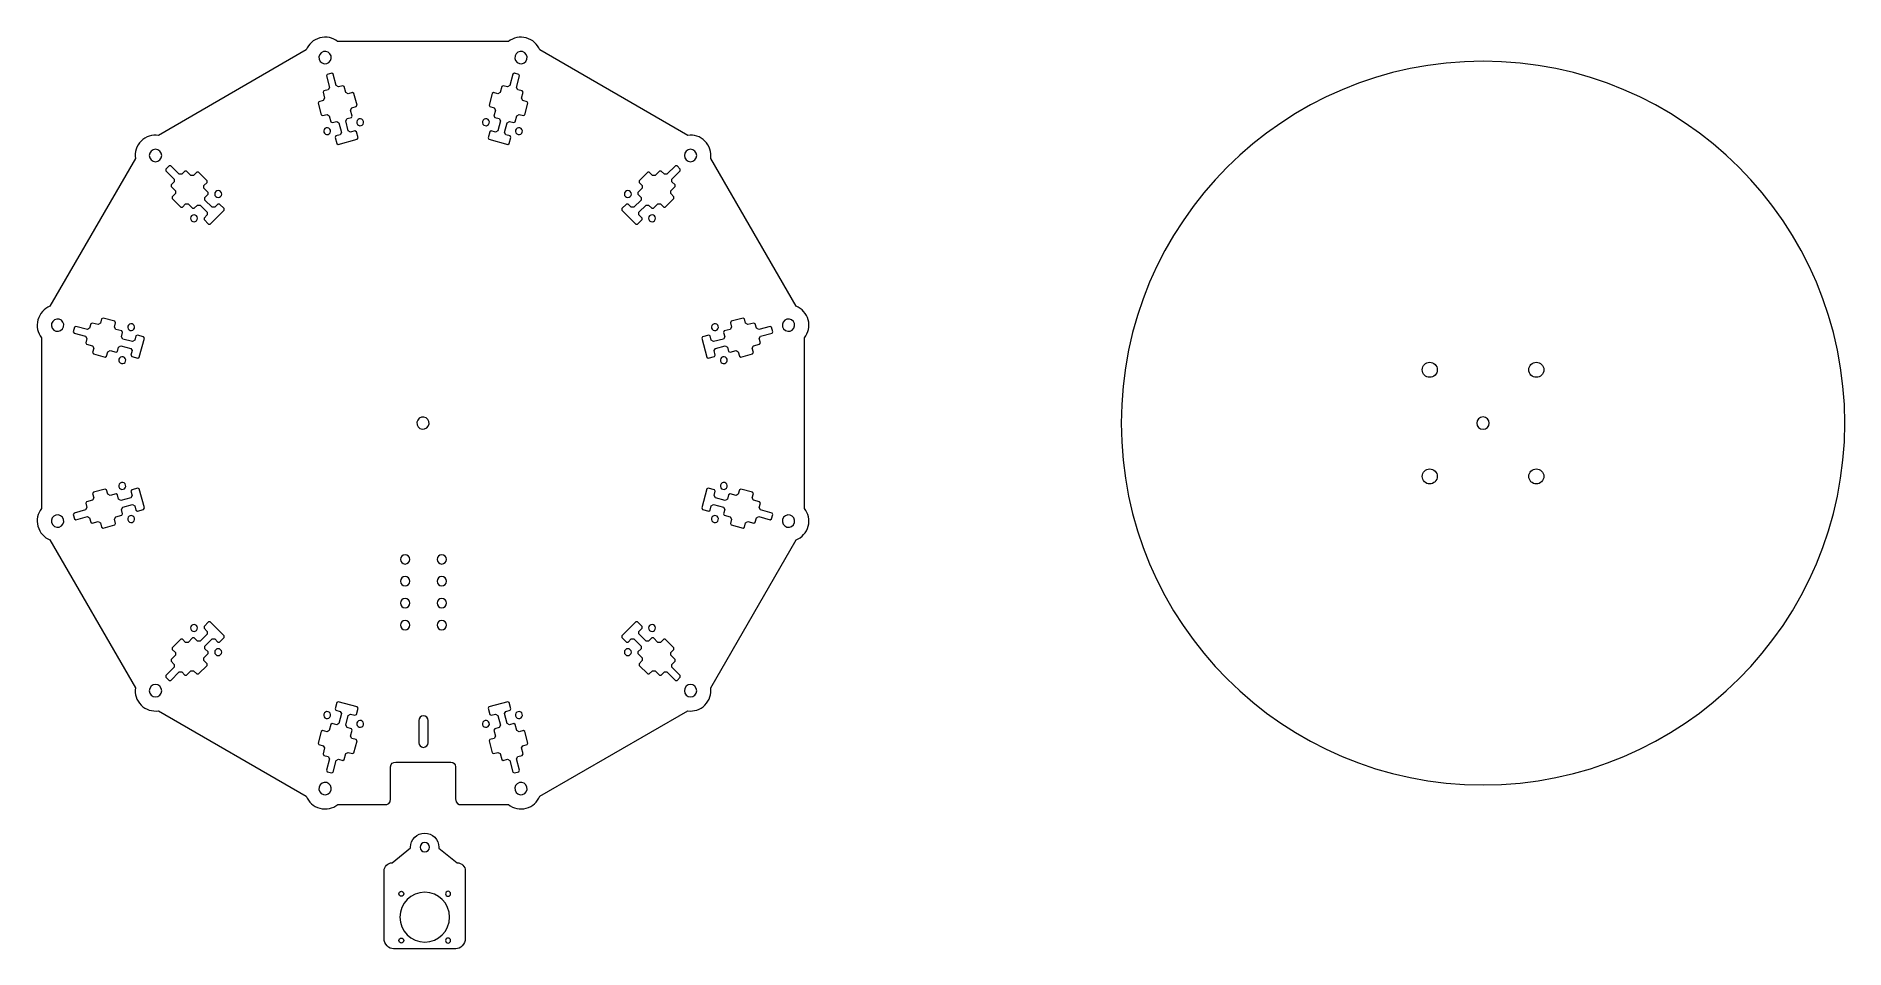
# Model space of a CAD drawing. Header units: millimetres. Extents: x -600 to 600, y -349 to 257.
import ezdxf

# ---------------------------------------------------------------- set-up
doc = ezdxf.new("R2010")
doc.units = ezdxf.units.MM
doc.header["$MEASUREMENT"] = 0
doc.layers.add('layer 1', color=7, linetype='Continuous')

msp = doc.modelspace()

# ---------------------------------------------------------------- linework, layer by layer
at = {"layer": 'layer 1', "lineweight": 18}
for centre in [(324.1872, 35.3554), (394.8981, 35.3554), (324.1872, -35.3553), (394.8979, -35.3555)]:
    msp.add_ellipse(centre, major_axis=(0, 5), ratio=1, dxfattribs=at)
at = {"layer": 'layer 1', "color": 250, "lineweight": 9}
for points, knots in [([(-286.9567, -253.0725), (-286.9567, -253.0725), (-318.1778, -253.0723), (-318.1778, -253.0723), (-318.1778, -253.0723), (-318.1778, -253.0723), (-318.1778, -253.0722), (-318.1778, -253.0722), (-318.1778, -253.0722), (-319.9939, -253.0706), (-322.0654, -252.5196), (-322.0879, -249.1546), (-322.0879, -249.1546), (-322.0879, -249.1546), (-322.0874, -227.9058), (-322.0874, -227.9058), (-322.0874, -227.9058), (-322.0874, -226.2563), (-323.4381, -224.9058), (-325.0877, -224.9058), (-325.0877, -224.9058), (-325.0877, -224.9058), (-361.5357, -224.9059), (-361.5357, -224.9059), (-361.5357, -224.9059), (-363.4216, -224.9059), (-365.0883, -225.7759), (-365.0883, -227.906), (-365.0883, -227.906), (-365.0883, -227.906), (-365.0885, -249.1548), (-365.0885, -249.1548), (-365.0885, -249.1548), (-365.1108, -252.4876), (-367.1429, -253.0598), (-368.9464, -253.0719), (-368.9464, -253.0719), (-368.9464, -253.0719), (-400.2258, -253.0717), (-400.2258, -253.0717), (-400.2258, -253.0717), (-403.4528, -255.5977), (-407.7861, -256.6295), (-412.0494, -255.4872), (-412.0494, -255.4872), (-416.3123, -254.345), (-419.5489, -251.2851), (-421.0808, -247.4845), (-421.0808, -247.4845), (-421.0808, -247.4845), (-519.1744, -190.8497), (-519.1744, -190.8497), (-519.1744, -190.8497), (-523.2319, -191.4237), (-527.5005, -190.1506), (-530.6214, -187.0297), (-530.6214, -187.0297), (-533.7419, -183.9092), (-535.0151, -179.6411), (-534.4415, -175.5839), (-534.4415, -175.5839), (-534.4415, -175.5839), (-591.076, -77.4893), (-591.076, -77.4893), (-591.076, -77.4893), (-594.8768, -75.9576), (-597.9367, -72.7208), (-599.079, -68.4578), (-599.079, -68.4578), (-600.2211, -64.1951), (-599.1898, -59.8624), (-596.6647, -56.6356), (-596.6647, -56.6356), (-596.6647, -56.6356), (-596.6643, 56.6346), (-596.6643, 56.6346), (-596.6643, 56.6346), (-599.1897, 59.8615), (-600.2213, 64.1945), (-599.0791, 68.4574), (-599.0791, 68.4574), (-597.937, 72.72), (-594.8774, 75.9565), (-591.0772, 77.4884), (-591.0772, 77.4884), (-591.0772, 77.4884), (-534.4417, 175.5833), (-534.4417, 175.5833), (-534.4417, 175.5833), (-535.0154, 179.6406), (-533.7423, 183.9088), (-530.6217, 187.0294), (-530.6217, 187.0294), (-527.5013, 190.1499), (-523.2335, 191.4229), (-519.1765, 190.8496), (-519.1765, 190.8496), (-519.1765, 190.8496), (-421.0814, 247.4838), (-421.0814, 247.4838), (-421.0814, 247.4838), (-419.5497, 251.2848), (-416.3129, 254.3448), (-412.0498, 255.4871), (-412.0498, 255.4871), (-407.787, 256.6293), (-403.4541, 255.5978), (-400.2272, 253.0725), (-400.2272, 253.0725), (-400.2272, 253.0725), (-286.9574, 253.0723), (-286.9574, 253.0723), (-286.9574, 253.0723), (-283.7304, 255.5978), (-279.3975, 256.6294), (-275.1346, 255.4872), (-275.1346, 255.4872), (-270.872, 254.345), (-267.6355, 251.2855), (-266.1035, 247.4852), (-266.1035, 247.4852), (-266.1035, 247.4852), (-168.0084, 190.8498), (-168.0084, 190.8498), (-168.0084, 190.8498), (-163.9512, 191.4233), (-159.6831, 190.1502), (-156.5626, 187.0297), (-156.5626, 187.0297), (-153.4423, 183.9094), (-152.1691, 179.6416), (-152.7424, 175.5847), (-152.7424, 175.5847), (-152.7424, 175.5847), (-96.1072, 77.489), (-96.1072, 77.489), (-96.1072, 77.489), (-92.3068, 75.9572), (-89.2471, 72.7205), (-88.1049, 68.4578), (-88.1049, 68.4578), (-86.9628, 64.1952), (-87.9941, 59.8625), (-90.5192, 56.6358), (-90.5192, 56.6358), (-90.5192, 56.6358), (-90.5199, -56.6343), (-90.5199, -56.6343), (-90.5199, -56.6343), (-87.9942, -59.8613), (-86.9625, -64.1944), (-88.1048, -68.4574), (-88.1048, -68.4574), (-89.2471, -72.7204), (-92.3071, -75.9573), (-96.1079, -77.489), (-96.1079, -77.489), (-96.1079, -77.489), (-152.7423, -175.5824), (-152.7423, -175.5824), (-152.7423, -175.5824), (-152.1683, -179.64), (-153.4414, -183.9084), (-156.5622, -187.0294), (-156.5622, -187.0294), (-159.683, -190.1501), (-163.9513, -191.4233), (-168.0087, -190.8495), (-168.0087, -190.8495), (-168.0087, -190.8495), (-266.1026, -247.4839), (-266.1026, -247.4839), (-266.1026, -247.4839), (-267.6343, -251.2848), (-270.8711, -254.3448), (-275.1342, -255.4871), (-275.1342, -255.4871), (-279.397, -256.6293), (-283.7299, -255.5978), (-286.9567, -253.0725)], [0, 0, 0, 0, 0.02173913, 0.02173913, 0.02173913, 0.02173913, 0.043478261, 0.043478261, 0.043478261, 0.043478261, 0.065217391, 0.065217391, 0.065217391, 0.065217391, 0.086956522, 0.086956522, 0.086956522, 0.086956522, 0.108695652, 0.108695652, 0.108695652, 0.108695652, 0.130434783, 0.130434783, 0.130434783, 0.130434783, 0.152173913, 0.152173913, 0.152173913, 0.152173913, 0.173913043, 0.173913043, 0.173913043, 0.173913043, 0.195652174, 0.195652174, 0.195652174, 0.195652174, 0.217391304, 0.217391304, 0.217391304, 0.217391304, 0.239130435, 0.239130435, 0.239130435, 0.239130435, 0.260869565, 0.260869565, 0.260869565, 0.260869565, 0.282608696, 0.282608696, 0.282608696, 0.282608696, 0.304347826, 0.304347826, 0.304347826, 0.304347826, 0.326086957, 0.326086957, 0.326086957, 0.326086957, 0.347826087, 0.347826087, 0.347826087, 0.347826087, 0.369565217, 0.369565217, 0.369565217, 0.369565217, 0.391304348, 0.391304348, 0.391304348, 0.391304348, 0.413043478, 0.413043478, 0.413043478, 0.413043478, 0.434782609, 0.434782609, 0.434782609, 0.434782609, 0.456521739, 0.456521739, 0.456521739, 0.456521739, 0.47826087, 0.47826087, 0.47826087, 0.47826087, 0.5, 0.5, 0.5, 0.5, 0.52173913, 0.52173913, 0.52173913, 0.52173913, 0.543478261, 0.543478261, 0.543478261, 0.543478261, 0.565217391, 0.565217391, 0.565217391, 0.565217391, 0.586956522, 0.586956522, 0.586956522, 0.586956522, 0.608695652, 0.608695652, 0.608695652, 0.608695652, 0.630434783, 0.630434783, 0.630434783, 0.630434783, 0.652173913, 0.652173913, 0.652173913, 0.652173913, 0.673913043, 0.673913043, 0.673913043, 0.673913043, 0.695652174, 0.695652174, 0.695652174, 0.695652174, 0.717391304, 0.717391304, 0.717391304, 0.717391304, 0.739130435, 0.739130435, 0.739130435, 0.739130435, 0.760869565, 0.760869565, 0.760869565, 0.760869565, 0.782608696, 0.782608696, 0.782608696, 0.782608696, 0.804347826, 0.804347826, 0.804347826, 0.804347826, 0.826086957, 0.826086957, 0.826086957, 0.826086957, 0.847826087, 0.847826087, 0.847826087, 0.847826087, 0.869565217, 0.869565217, 0.869565217, 0.869565217, 0.891304348, 0.891304348, 0.891304348, 0.891304348, 0.913043478, 0.913043478, 0.913043478, 0.913043478, 0.934782609, 0.934782609, 0.934782609, 0.934782609, 0.956521739, 0.956521739, 0.956521739, 0.956521739, 1, 1, 1, 1]), ([(359.5427, 239.9997), (492.0908, 239.9998), (599.5423, 132.5482), (599.5423, 0), (599.5423, 0), (599.5423, -132.5482), (492.0908, -239.9997), (359.5426, -239.9998), (359.5426, -239.9998), (226.9945, -239.9998), (119.543, -132.5482), (119.5429, 0), (119.5429, 0), (119.543, 132.5482), (226.9944, 239.9998), (359.5427, 239.9997)], [0, 0, 0, 0, 0.2, 0.2, 0.2, 0.2, 0.4, 0.4, 0.4, 0.4, 0.6, 0.6, 0.6, 0.6, 1, 1, 1, 1]), ([(-398.4922, 191.2069), (-398.4922, 191.2069), (-397.6121, 192.717), (-397.6121, 192.717), (-397.6121, 192.717), (-397.6121, 192.717), (-399.3555, 199.2239), (-399.3555, 199.2239), (-399.3555, 199.2239), (-399.3555, 199.2239), (-400.8735, 200.0934), (-400.8735, 200.0934), (-400.8735, 200.0934), (-400.8735, 200.0934), (-403.7715, 199.3171), (-403.7715, 199.3171), (-403.7715, 199.3171), (-403.7715, 199.3171), (-404.7007, 199.8534), (-404.7007, 199.8534), (-404.7007, 199.8534), (-404.7007, 199.8534), (-405.764, 203.8217), (-405.764, 203.8217), (-405.764, 203.8217), (-405.764, 203.8217), (-407.2819, 204.6916), (-407.2819, 204.6916), (-407.2819, 204.6916), (-407.2819, 204.6916), (-410.1802, 203.9148), (-410.1802, 203.9148), (-410.1802, 203.9148), (-410.1802, 203.9148), (-411.1091, 204.4513), (-411.1091, 204.4513), (-411.1091, 204.4513), (-411.1091, 204.4513), (-413.2013, 212.2589), (-413.2013, 212.2589), (-413.2013, 212.2589), (-413.2013, 212.2589), (-412.6647, 213.1879), (-412.6647, 213.1879), (-412.6647, 213.1879), (-412.6647, 213.1879), (-409.7664, 213.9642), (-409.7664, 213.9642), (-409.7664, 213.9642), (-409.7664, 213.9642), (-408.8868, 215.4766), (-408.8868, 215.4766), (-408.8868, 215.4766), (-408.8868, 215.4766), (-409.9502, 219.4451), (-409.9502, 219.4451), (-409.9502, 219.4451), (-409.9502, 219.4451), (-409.4138, 220.374), (-409.4138, 220.374), (-409.4138, 220.374), (-409.4138, 220.374), (-406.5157, 221.1507), (-406.5157, 221.1507), (-406.5157, 221.1507), (-406.5157, 221.1507), (-405.6359, 222.6628), (-405.6359, 222.6628), (-405.6359, 222.6628), (-405.6359, 222.6628), (-407.6831, 230.3019), (-407.6831, 230.3019), (-407.6831, 230.3019), (-407.6831, 230.3019), (-407.1464, 231.231), (-407.1464, 231.231), (-407.1464, 231.231), (-407.1464, 231.231), (-404.169, 232.0291), (-404.169, 232.0291), (-404.169, 232.0291), (-404.169, 232.0291), (-403.2395, 231.4926), (-403.2395, 231.4926), (-403.2395, 231.4926), (-403.2395, 231.4926), (-401.1928, 223.8534), (-401.1928, 223.8534), (-401.1928, 223.8534), (-401.1928, 223.8534), (-399.6748, 222.9835), (-399.6748, 222.9835), (-399.6748, 222.9835), (-399.6748, 222.9835), (-396.7768, 223.7603), (-396.7768, 223.7603), (-396.7768, 223.7603), (-396.7768, 223.7603), (-395.8477, 223.224), (-395.8477, 223.224), (-395.8477, 223.224), (-395.8477, 223.224), (-394.7842, 219.2554), (-394.7842, 219.2554), (-394.7842, 219.2554), (-394.7842, 219.2554), (-393.2665, 218.3857), (-393.2665, 218.3857), (-393.2665, 218.3857), (-393.2665, 218.3857), (-390.3681, 219.1622), (-390.3681, 219.1622), (-390.3681, 219.1622), (-390.3681, 219.1622), (-389.4389, 218.6259), (-389.4389, 218.6259), (-389.4389, 218.6259), (-389.4389, 218.6259), (-387.3472, 210.8185), (-387.3472, 210.8185), (-387.3472, 210.8185), (-387.3472, 210.8185), (-387.8837, 209.8894), (-387.8837, 209.8894), (-387.8837, 209.8894), (-387.8837, 209.8894), (-390.7818, 209.1128), (-390.7818, 209.1128), (-390.7818, 209.1128), (-390.7818, 209.1128), (-391.6614, 207.6004), (-391.6614, 207.6004), (-391.6614, 207.6004), (-391.6614, 207.6004), (-390.5984, 203.6321), (-390.5984, 203.6321), (-390.5984, 203.6321), (-390.5984, 203.6321), (-391.1347, 202.7035), (-391.1347, 202.7035), (-391.1347, 202.7035), (-391.1347, 202.7035), (-394.0327, 201.9266), (-394.0327, 201.9266), (-394.0327, 201.9266), (-394.0327, 201.9266), (-394.9131, 200.4168), (-394.9131, 200.4168), (-394.9131, 200.4168), (-394.9131, 200.4168), (-393.1697, 193.9097), (-393.1697, 193.9097), (-393.1697, 193.9097), (-393.1697, 193.9097), (-391.6513, 193.0399), (-391.6513, 193.0399), (-391.6513, 193.0399), (-391.6513, 193.0399), (-388.7534, 193.8164), (-388.7534, 193.8164), (-388.7534, 193.8164), (-388.7534, 193.8164), (-387.824, 193.28), (-387.824, 193.28), (-387.824, 193.28), (-387.824, 193.28), (-386.7159, 189.1434), (-386.7159, 189.1434), (-386.7159, 189.1434), (-386.7159, 189.1434), (-387.2523, 188.2144), (-387.2523, 188.2144), (-387.2523, 188.2144), (-387.2523, 188.2144), (-399.8893, 184.8281), (-399.8893, 184.8281), (-399.8893, 184.8281), (-399.8893, 184.8281), (-400.8185, 185.3644), (-400.8185, 185.3644), (-400.8185, 185.3644), (-400.8185, 185.3644), (-401.9266, 189.501), (-401.9266, 189.501), (-401.9266, 189.501), (-401.9266, 189.501), (-401.3904, 190.4304), (-401.3904, 190.4304), (-401.3904, 190.4304), (-401.3904, 190.4304), (-398.4922, 191.2069), (-398.4922, 191.2069)], [0, 0, 0, 0, 0.020408163, 0.020408163, 0.020408163, 0.020408163, 0.040816327, 0.040816327, 0.040816327, 0.040816327, 0.06122449, 0.06122449, 0.06122449, 0.06122449, 0.081632653, 0.081632653, 0.081632653, 0.081632653, 0.102040816, 0.102040816, 0.102040816, 0.102040816, 0.12244898, 0.12244898, 0.12244898, 0.12244898, 0.142857143, 0.142857143, 0.142857143, 0.142857143, 0.163265306, 0.163265306, 0.163265306, 0.163265306, 0.183673469, 0.183673469, 0.183673469, 0.183673469, 0.204081633, 0.204081633, 0.204081633, 0.204081633, 0.224489796, 0.224489796, 0.224489796, 0.224489796, 0.244897959, 0.244897959, 0.244897959, 0.244897959, 0.265306122, 0.265306122, 0.265306122, 0.265306122, 0.285714286, 0.285714286, 0.285714286, 0.285714286, 0.306122449, 0.306122449, 0.306122449, 0.306122449, 0.326530612, 0.326530612, 0.326530612, 0.326530612, 0.346938776, 0.346938776, 0.346938776, 0.346938776, 0.367346939, 0.367346939, 0.367346939, 0.367346939, 0.387755102, 0.387755102, 0.387755102, 0.387755102, 0.408163265, 0.408163265, 0.408163265, 0.408163265, 0.428571429, 0.428571429, 0.428571429, 0.428571429, 0.448979592, 0.448979592, 0.448979592, 0.448979592, 0.469387755, 0.469387755, 0.469387755, 0.469387755, 0.489795918, 0.489795918, 0.489795918, 0.489795918, 0.510204082, 0.510204082, 0.510204082, 0.510204082, 0.530612245, 0.530612245, 0.530612245, 0.530612245, 0.551020408, 0.551020408, 0.551020408, 0.551020408, 0.571428571, 0.571428571, 0.571428571, 0.571428571, 0.591836735, 0.591836735, 0.591836735, 0.591836735, 0.612244898, 0.612244898, 0.612244898, 0.612244898, 0.632653061, 0.632653061, 0.632653061, 0.632653061, 0.653061224, 0.653061224, 0.653061224, 0.653061224, 0.673469388, 0.673469388, 0.673469388, 0.673469388, 0.693877551, 0.693877551, 0.693877551, 0.693877551, 0.714285714, 0.714285714, 0.714285714, 0.714285714, 0.734693878, 0.734693878, 0.734693878, 0.734693878, 0.755102041, 0.755102041, 0.755102041, 0.755102041, 0.775510204, 0.775510204, 0.775510204, 0.775510204, 0.795918367, 0.795918367, 0.795918367, 0.795918367, 0.816326531, 0.816326531, 0.816326531, 0.816326531, 0.836734694, 0.836734694, 0.836734694, 0.836734694, 0.857142857, 0.857142857, 0.857142857, 0.857142857, 0.87755102, 0.87755102, 0.87755102, 0.87755102, 0.897959184, 0.897959184, 0.897959184, 0.897959184, 0.918367347, 0.918367347, 0.918367347, 0.918367347, 0.93877551, 0.93877551, 0.93877551, 0.93877551, 0.959183673, 0.959183673, 0.959183673, 0.959183673, 1, 1, 1, 1]), ([(-295.5338, 193.0401), (-295.5338, 193.0401), (-294.0166, 193.9078), (-294.0166, 193.9078), (-294.0166, 193.9078), (-294.0166, 193.9078), (-292.273, 200.4147), (-292.273, 200.4147), (-292.273, 200.4147), (-292.273, 200.4147), (-293.1529, 201.9267), (-293.1529, 201.9267), (-293.1529, 201.9267), (-293.1529, 201.9267), (-296.0507, 202.7034), (-296.0507, 202.7034), (-296.0507, 202.7034), (-296.0507, 202.7034), (-296.5873, 203.6325), (-296.5873, 203.6325), (-296.5873, 203.6325), (-296.5873, 203.6325), (-295.524, 207.6008), (-295.524, 207.6008), (-295.524, 207.6008), (-295.524, 207.6008), (-296.4036, 209.1131), (-296.4036, 209.1131), (-296.4036, 209.1131), (-296.4036, 209.1131), (-299.302, 209.8895), (-299.302, 209.8895), (-299.302, 209.8895), (-299.302, 209.8895), (-299.8382, 210.8186), (-299.8382, 210.8186), (-299.8382, 210.8186), (-299.8382, 210.8186), (-297.7463, 218.6262), (-297.7463, 218.6262), (-297.7463, 218.6262), (-297.7463, 218.6262), (-296.8171, 219.1625), (-296.8171, 219.1625), (-296.8171, 219.1625), (-296.8171, 219.1625), (-293.9189, 218.3856), (-293.9189, 218.3856), (-293.9189, 218.3856), (-293.9189, 218.3856), (-292.401, 219.2556), (-292.401, 219.2556), (-292.401, 219.2556), (-292.401, 219.2556), (-291.3377, 223.2241), (-291.3377, 223.2241), (-291.3377, 223.2241), (-291.3377, 223.2241), (-290.4087, 223.7604), (-290.4087, 223.7604), (-290.4087, 223.7604), (-290.4087, 223.7604), (-287.5105, 222.984), (-287.5105, 222.984), (-287.5105, 222.984), (-287.5105, 222.984), (-285.9925, 223.8536), (-285.9925, 223.8536), (-285.9925, 223.8536), (-285.9925, 223.8536), (-283.9459, 231.4928), (-283.9459, 231.4928), (-283.9459, 231.4928), (-283.9459, 231.4928), (-283.0165, 232.0291), (-283.0165, 232.0291), (-283.0165, 232.0291), (-283.0165, 232.0291), (-280.039, 231.2316), (-280.039, 231.2316), (-280.039, 231.2316), (-280.039, 231.2316), (-279.5023, 230.3022), (-279.5023, 230.3022), (-279.5023, 230.3022), (-279.5023, 230.3022), (-281.5494, 222.6631), (-281.5494, 222.6631), (-281.5494, 222.6631), (-281.5494, 222.6631), (-280.6697, 221.1508), (-280.6697, 221.1508), (-280.6697, 221.1508), (-280.6697, 221.1508), (-277.7716, 220.3745), (-277.7716, 220.3745), (-277.7716, 220.3745), (-277.7716, 220.3745), (-277.2351, 219.4455), (-277.2351, 219.4455), (-277.2351, 219.4455), (-277.2351, 219.4455), (-278.2984, 215.4768), (-278.2984, 215.4768), (-278.2984, 215.4768), (-278.2984, 215.4768), (-277.4189, 213.9648), (-277.4189, 213.9648), (-277.4189, 213.9648), (-277.4189, 213.9648), (-274.5205, 213.1881), (-274.5205, 213.1881), (-274.5205, 213.1881), (-274.5205, 213.1881), (-273.984, 212.259), (-273.984, 212.259), (-273.984, 212.259), (-273.984, 212.259), (-276.0762, 204.4518), (-276.0762, 204.4518), (-276.0762, 204.4518), (-276.0762, 204.4518), (-277.0054, 203.9154), (-277.0054, 203.9154), (-277.0054, 203.9154), (-277.0054, 203.9154), (-279.9035, 204.6919), (-279.9035, 204.6919), (-279.9035, 204.6919), (-279.9035, 204.6919), (-281.4214, 203.8219), (-281.4214, 203.8219), (-281.4214, 203.8219), (-281.4214, 203.8219), (-282.485, 199.8538), (-282.485, 199.8538), (-282.485, 199.8538), (-282.485, 199.8538), (-283.4138, 199.3177), (-283.4138, 199.3177), (-283.4138, 199.3177), (-283.4138, 199.3177), (-286.312, 200.0939), (-286.312, 200.0939), (-286.312, 200.0939), (-286.312, 200.0939), (-287.8293, 199.2266), (-287.8293, 199.2266), (-287.8293, 199.2266), (-287.8293, 199.2266), (-289.573, 192.7196), (-289.573, 192.7196), (-289.573, 192.7196), (-289.573, 192.7196), (-288.693, 191.2071), (-288.693, 191.2071), (-288.693, 191.2071), (-288.693, 191.2071), (-285.795, 190.4306), (-285.795, 190.4306), (-285.795, 190.4306), (-285.795, 190.4306), (-285.2584, 189.5014), (-285.2584, 189.5014), (-285.2584, 189.5014), (-285.2584, 189.5014), (-286.367, 185.3649), (-286.367, 185.3649), (-286.367, 185.3649), (-286.367, 185.3649), (-287.2961, 184.8286), (-287.2961, 184.8286), (-287.2961, 184.8286), (-287.2961, 184.8286), (-299.9332, 188.2145), (-299.9332, 188.2145), (-299.9332, 188.2145), (-299.9332, 188.2145), (-300.4697, 189.1435), (-300.4697, 189.1435), (-300.4697, 189.1435), (-300.4697, 189.1435), (-299.3611, 193.28), (-299.3611, 193.28), (-299.3611, 193.28), (-299.3611, 193.28), (-298.432, 193.8167), (-298.432, 193.8167), (-298.432, 193.8167), (-298.432, 193.8167), (-295.5338, 193.0401), (-295.5338, 193.0401)], [0, 0, 0, 0, 0.020408163, 0.020408163, 0.020408163, 0.020408163, 0.040816327, 0.040816327, 0.040816327, 0.040816327, 0.06122449, 0.06122449, 0.06122449, 0.06122449, 0.081632653, 0.081632653, 0.081632653, 0.081632653, 0.102040816, 0.102040816, 0.102040816, 0.102040816, 0.12244898, 0.12244898, 0.12244898, 0.12244898, 0.142857143, 0.142857143, 0.142857143, 0.142857143, 0.163265306, 0.163265306, 0.163265306, 0.163265306, 0.183673469, 0.183673469, 0.183673469, 0.183673469, 0.204081633, 0.204081633, 0.204081633, 0.204081633, 0.224489796, 0.224489796, 0.224489796, 0.224489796, 0.244897959, 0.244897959, 0.244897959, 0.244897959, 0.265306122, 0.265306122, 0.265306122, 0.265306122, 0.285714286, 0.285714286, 0.285714286, 0.285714286, 0.306122449, 0.306122449, 0.306122449, 0.306122449, 0.326530612, 0.326530612, 0.326530612, 0.326530612, 0.346938776, 0.346938776, 0.346938776, 0.346938776, 0.367346939, 0.367346939, 0.367346939, 0.367346939, 0.387755102, 0.387755102, 0.387755102, 0.387755102, 0.408163265, 0.408163265, 0.408163265, 0.408163265, 0.428571429, 0.428571429, 0.428571429, 0.428571429, 0.448979592, 0.448979592, 0.448979592, 0.448979592, 0.469387755, 0.469387755, 0.469387755, 0.469387755, 0.489795918, 0.489795918, 0.489795918, 0.489795918, 0.510204082, 0.510204082, 0.510204082, 0.510204082, 0.530612245, 0.530612245, 0.530612245, 0.530612245, 0.551020408, 0.551020408, 0.551020408, 0.551020408, 0.571428571, 0.571428571, 0.571428571, 0.571428571, 0.591836735, 0.591836735, 0.591836735, 0.591836735, 0.612244898, 0.612244898, 0.612244898, 0.612244898, 0.632653061, 0.632653061, 0.632653061, 0.632653061, 0.653061224, 0.653061224, 0.653061224, 0.653061224, 0.673469388, 0.673469388, 0.673469388, 0.673469388, 0.693877551, 0.693877551, 0.693877551, 0.693877551, 0.714285714, 0.714285714, 0.714285714, 0.714285714, 0.734693878, 0.734693878, 0.734693878, 0.734693878, 0.755102041, 0.755102041, 0.755102041, 0.755102041, 0.775510204, 0.775510204, 0.775510204, 0.775510204, 0.795918367, 0.795918367, 0.795918367, 0.795918367, 0.816326531, 0.816326531, 0.816326531, 0.816326531, 0.836734694, 0.836734694, 0.836734694, 0.836734694, 0.857142857, 0.857142857, 0.857142857, 0.857142857, 0.87755102, 0.87755102, 0.87755102, 0.87755102, 0.897959184, 0.897959184, 0.897959184, 0.897959184, 0.918367347, 0.918367347, 0.918367347, 0.918367347, 0.93877551, 0.93877551, 0.93877551, 0.93877551, 0.959183673, 0.959183673, 0.959183673, 0.959183673, 1, 1, 1, 1]), ([(-406.6246, 191.4094), (-407.8516, 191.0808), (-409.1132, 191.8083), (-409.4418, 193.0356), (-409.4418, 193.0356), (-409.7704, 194.2627), (-409.0425, 195.5239), (-407.8154, 195.8527), (-407.8154, 195.8527), (-406.5883, 196.1815), (-405.3275, 195.4531), (-404.9986, 194.2263), (-404.9986, 194.2263), (-404.6697, 192.9994), (-405.3978, 191.738), (-406.6246, 191.4094)], [0, 0, 0, 0, 0.2, 0.2, 0.2, 0.2, 0.4, 0.4, 0.4, 0.4, 0.6, 0.6, 0.6, 0.6, 1, 1, 1, 1]), ([(-384.7096, 197.2816), (-385.9365, 196.9529), (-387.1974, 197.681), (-387.5264, 198.9079), (-387.5264, 198.9079), (-387.8551, 200.1348), (-387.1271, 201.3959), (-385.9001, 201.7246), (-385.9001, 201.7246), (-384.6732, 202.0536), (-383.4124, 201.3253), (-383.0832, 200.0983), (-383.0832, 200.0983), (-382.7546, 198.8713), (-383.4825, 197.6101), (-384.7096, 197.2816)], [0, 0, 0, 0, 0.2, 0.2, 0.2, 0.2, 0.4, 0.4, 0.4, 0.4, 0.6, 0.6, 0.6, 0.6, 1, 1, 1, 1]), ([(-302.4755, 197.2817), (-303.7024, 197.6106), (-304.4312, 198.8714), (-304.1021, 200.0986), (-304.1021, 200.0986), (-303.7732, 201.3256), (-302.5122, 202.0539), (-301.2851, 201.7251), (-301.2851, 201.7251), (-300.058, 201.3963), (-299.3303, 200.1351), (-299.6589, 198.9082), (-299.6589, 198.9082), (-299.9875, 197.6812), (-301.2487, 196.9529), (-302.4755, 197.2817)], [0, 0, 0, 0, 0.2, 0.2, 0.2, 0.2, 0.4, 0.4, 0.4, 0.4, 0.6, 0.6, 0.6, 0.6, 1, 1, 1, 1]), ([(-280.5604, 191.4097), (-281.7873, 191.7384), (-282.5152, 192.9994), (-282.1867, 194.2265), (-282.1867, 194.2265), (-281.8579, 195.4533), (-280.5969, 196.1815), (-279.3699, 195.8527), (-279.3699, 195.8527), (-278.1429, 195.5241), (-277.4151, 194.263), (-277.7436, 193.0358), (-277.7436, 193.0358), (-278.0725, 191.8089), (-279.3335, 191.0806), (-280.5604, 191.4097)], [0, 0, 0, 0, 0.2, 0.2, 0.2, 0.2, 0.4, 0.4, 0.4, 0.4, 0.6, 0.6, 0.6, 0.6, 1, 1, 1, 1]), ([(-486.7401, 138.1401), (-486.7401, 138.1401), (-486.733, 139.8879), (-486.733, 139.8879), (-486.733, 139.8879), (-486.733, 139.8879), (-491.4963, 144.6514), (-491.4963, 144.6514), (-491.4963, 144.6514), (-491.4963, 144.6514), (-493.2457, 144.6454), (-493.2457, 144.6454), (-493.2457, 144.6454), (-493.2457, 144.6454), (-495.3673, 142.5241), (-495.3673, 142.5241), (-495.3673, 142.5241), (-495.3673, 142.5241), (-496.4401, 142.524), (-496.4401, 142.524), (-496.4401, 142.524), (-496.4401, 142.524), (-499.3451, 145.429), (-499.3451, 145.429), (-499.3451, 145.429), (-499.3451, 145.429), (-501.0946, 145.4234), (-501.0946, 145.4234), (-501.0946, 145.4234), (-501.0946, 145.4234), (-503.2162, 143.3015), (-503.2162, 143.3015), (-503.2162, 143.3015), (-503.2162, 143.3015), (-504.2889, 143.3017), (-504.2889, 143.3017), (-504.2889, 143.3017), (-504.2889, 143.3017), (-510.0046, 149.0171), (-510.0046, 149.0171), (-510.0046, 149.0171), (-510.0046, 149.0171), (-510.0044, 150.09), (-510.0044, 150.09), (-510.0044, 150.09), (-510.0044, 150.09), (-507.8825, 152.2114), (-507.8825, 152.2114), (-507.8825, 152.2114), (-507.8825, 152.2114), (-507.877, 153.961), (-507.877, 153.961), (-507.877, 153.961), (-507.877, 153.961), (-510.7822, 156.8661), (-510.7822, 156.8661), (-510.7822, 156.8661), (-510.7822, 156.8661), (-510.7821, 157.9388), (-510.7821, 157.9388), (-510.7821, 157.9388), (-510.7821, 157.9388), (-508.6606, 160.0605), (-508.6606, 160.0605), (-508.6606, 160.0605), (-508.6606, 160.0605), (-508.6547, 161.8099), (-508.6547, 161.8099), (-508.6547, 161.8099), (-508.6547, 161.8099), (-514.2472, 167.4019), (-514.2472, 167.4019), (-514.2472, 167.4019), (-514.2472, 167.4019), (-514.247, 168.4749), (-514.247, 168.4749), (-514.247, 168.4749), (-514.247, 168.4749), (-512.0675, 170.6548), (-512.0675, 170.6548), (-512.0675, 170.6548), (-512.0675, 170.6548), (-510.9943, 170.6549), (-510.9943, 170.6549), (-510.9943, 170.6549), (-510.9943, 170.6549), (-505.4022, 165.0625), (-505.4022, 165.0625), (-505.4022, 165.0625), (-505.4022, 165.0625), (-503.6526, 165.0682), (-503.6526, 165.0682), (-503.6526, 165.0682), (-503.6526, 165.0682), (-501.5313, 167.1899), (-501.5313, 167.1899), (-501.5313, 167.1899), (-501.5313, 167.1899), (-500.4585, 167.19), (-500.4585, 167.19), (-500.4585, 167.19), (-500.4585, 167.19), (-497.5532, 164.2848), (-497.5532, 164.2848), (-497.5532, 164.2848), (-497.5532, 164.2848), (-495.804, 164.2905), (-495.804, 164.2905), (-495.804, 164.2905), (-495.804, 164.2905), (-493.6821, 166.4122), (-493.6821, 166.4122), (-493.6821, 166.4122), (-493.6821, 166.4122), (-492.6093, 166.4123), (-492.6093, 166.4123), (-492.6093, 166.4123), (-492.6093, 166.4123), (-486.8941, 160.6968), (-486.8941, 160.6968), (-486.8941, 160.6968), (-486.8941, 160.6968), (-486.8942, 159.6239), (-486.8942, 159.6239), (-486.8942, 159.6239), (-486.8942, 159.6239), (-489.0157, 157.5023), (-489.0157, 157.5023), (-489.0157, 157.5023), (-489.0157, 157.5023), (-489.0212, 155.7527), (-489.0212, 155.7527), (-489.0212, 155.7527), (-489.0212, 155.7527), (-486.1165, 152.8476), (-486.1165, 152.8476), (-486.1165, 152.8476), (-486.1165, 152.8476), (-486.1167, 151.7752), (-486.1167, 151.7752), (-486.1167, 151.7752), (-486.1167, 151.7752), (-488.238, 149.6534), (-488.238, 149.6534), (-488.238, 149.6534), (-488.238, 149.6534), (-488.2455, 147.9057), (-488.2455, 147.9057), (-488.2455, 147.9057), (-488.2455, 147.9057), (-483.4821, 143.1421), (-483.4821, 143.1421), (-483.4821, 143.1421), (-483.4821, 143.1421), (-481.7323, 143.148), (-481.7323, 143.148), (-481.7323, 143.148), (-481.7323, 143.148), (-479.6108, 145.2694), (-479.6108, 145.2694), (-479.6108, 145.2694), (-479.6108, 145.2694), (-478.5378, 145.2696), (-478.5378, 145.2696), (-478.5378, 145.2696), (-478.5378, 145.2696), (-475.5098, 142.2412), (-475.5098, 142.2412), (-475.5098, 142.2412), (-475.5098, 142.2412), (-475.5099, 141.1685), (-475.5099, 141.1685), (-475.5099, 141.1685), (-475.5099, 141.1685), (-484.7607, 131.9174), (-484.7607, 131.9174), (-484.7607, 131.9174), (-484.7607, 131.9174), (-485.8335, 131.9172), (-485.8335, 131.9172), (-485.8335, 131.9172), (-485.8335, 131.9172), (-488.8615, 134.9456), (-488.8615, 134.9456), (-488.8615, 134.9456), (-488.8615, 134.9456), (-488.8618, 136.0185), (-488.8618, 136.0185), (-488.8618, 136.0185), (-488.8618, 136.0185), (-486.7401, 138.1401), (-486.7401, 138.1401)], [0, 0, 0, 0, 0.020408163, 0.020408163, 0.020408163, 0.020408163, 0.040816327, 0.040816327, 0.040816327, 0.040816327, 0.06122449, 0.06122449, 0.06122449, 0.06122449, 0.081632653, 0.081632653, 0.081632653, 0.081632653, 0.102040816, 0.102040816, 0.102040816, 0.102040816, 0.12244898, 0.12244898, 0.12244898, 0.12244898, 0.142857143, 0.142857143, 0.142857143, 0.142857143, 0.163265306, 0.163265306, 0.163265306, 0.163265306, 0.183673469, 0.183673469, 0.183673469, 0.183673469, 0.204081633, 0.204081633, 0.204081633, 0.204081633, 0.224489796, 0.224489796, 0.224489796, 0.224489796, 0.244897959, 0.244897959, 0.244897959, 0.244897959, 0.265306122, 0.265306122, 0.265306122, 0.265306122, 0.285714286, 0.285714286, 0.285714286, 0.285714286, 0.306122449, 0.306122449, 0.306122449, 0.306122449, 0.326530612, 0.326530612, 0.326530612, 0.326530612, 0.346938776, 0.346938776, 0.346938776, 0.346938776, 0.367346939, 0.367346939, 0.367346939, 0.367346939, 0.387755102, 0.387755102, 0.387755102, 0.387755102, 0.408163265, 0.408163265, 0.408163265, 0.408163265, 0.428571429, 0.428571429, 0.428571429, 0.428571429, 0.448979592, 0.448979592, 0.448979592, 0.448979592, 0.469387755, 0.469387755, 0.469387755, 0.469387755, 0.489795918, 0.489795918, 0.489795918, 0.489795918, 0.510204082, 0.510204082, 0.510204082, 0.510204082, 0.530612245, 0.530612245, 0.530612245, 0.530612245, 0.551020408, 0.551020408, 0.551020408, 0.551020408, 0.571428571, 0.571428571, 0.571428571, 0.571428571, 0.591836735, 0.591836735, 0.591836735, 0.591836735, 0.612244898, 0.612244898, 0.612244898, 0.612244898, 0.632653061, 0.632653061, 0.632653061, 0.632653061, 0.653061224, 0.653061224, 0.653061224, 0.653061224, 0.673469388, 0.673469388, 0.673469388, 0.673469388, 0.693877551, 0.693877551, 0.693877551, 0.693877551, 0.714285714, 0.714285714, 0.714285714, 0.714285714, 0.734693878, 0.734693878, 0.734693878, 0.734693878, 0.755102041, 0.755102041, 0.755102041, 0.755102041, 0.775510204, 0.775510204, 0.775510204, 0.775510204, 0.795918367, 0.795918367, 0.795918367, 0.795918367, 0.816326531, 0.816326531, 0.816326531, 0.816326531, 0.836734694, 0.836734694, 0.836734694, 0.836734694, 0.857142857, 0.857142857, 0.857142857, 0.857142857, 0.87755102, 0.87755102, 0.87755102, 0.87755102, 0.897959184, 0.897959184, 0.897959184, 0.897959184, 0.918367347, 0.918367347, 0.918367347, 0.918367347, 0.93877551, 0.93877551, 0.93877551, 0.93877551, 0.959183673, 0.959183673, 0.959183673, 0.959183673, 1, 1, 1, 1]), ([(-205.4522, 143.1483), (-205.4522, 143.1483), (-203.7044, 143.1411), (-203.7044, 143.1411), (-203.7044, 143.1411), (-203.7044, 143.1411), (-198.941, 147.9044), (-198.941, 147.9044), (-198.941, 147.9044), (-198.941, 147.9044), (-198.947, 149.6538), (-198.947, 149.6538), (-198.947, 149.6538), (-198.947, 149.6538), (-201.0682, 151.7753), (-201.0682, 151.7753), (-201.0682, 151.7753), (-201.0682, 151.7753), (-201.0683, 152.8483), (-201.0683, 152.8483), (-201.0683, 152.8483), (-201.0683, 152.8483), (-198.1634, 155.7532), (-198.1634, 155.7532), (-198.1634, 155.7532), (-198.1634, 155.7532), (-198.169, 157.5027), (-198.169, 157.5027), (-198.169, 157.5027), (-198.169, 157.5027), (-200.2909, 159.6243), (-200.2909, 159.6243), (-200.2909, 159.6243), (-200.2909, 159.6243), (-200.2907, 160.697), (-200.2907, 160.697), (-200.2907, 160.697), (-200.2907, 160.697), (-194.5752, 166.4127), (-194.5752, 166.4127), (-194.5752, 166.4127), (-194.5752, 166.4127), (-193.5024, 166.4125), (-193.5024, 166.4125), (-193.5024, 166.4125), (-193.5024, 166.4125), (-191.3809, 164.2907), (-191.3809, 164.2907), (-191.3809, 164.2907), (-191.3809, 164.2907), (-189.6314, 164.2851), (-189.6314, 164.2851), (-189.6314, 164.2851), (-189.6314, 164.2851), (-186.7262, 167.1903), (-186.7262, 167.1903), (-186.7262, 167.1903), (-186.7262, 167.1903), (-185.6536, 167.1902), (-185.6536, 167.1902), (-185.6536, 167.1902), (-185.6536, 167.1902), (-183.5319, 165.0687), (-183.5319, 165.0687), (-183.5319, 165.0687), (-183.5319, 165.0687), (-181.7825, 165.0629), (-181.7825, 165.0629), (-181.7825, 165.0629), (-181.7825, 165.0629), (-176.1904, 170.6553), (-176.1904, 170.6553), (-176.1904, 170.6553), (-176.1904, 170.6553), (-175.1174, 170.655), (-175.1174, 170.655), (-175.1174, 170.655), (-175.1174, 170.655), (-172.9376, 168.4756), (-172.9376, 168.4756), (-172.9376, 168.4756), (-172.9376, 168.4756), (-172.9374, 167.4024), (-172.9374, 167.4024), (-172.9374, 167.4024), (-172.9374, 167.4024), (-178.5298, 161.8103), (-178.5298, 161.8103), (-178.5298, 161.8103), (-178.5298, 161.8103), (-178.5241, 160.0608), (-178.5241, 160.0608), (-178.5241, 160.0608), (-178.5241, 160.0608), (-176.4025, 157.9394), (-176.4025, 157.9394), (-176.4025, 157.9394), (-176.4025, 157.9394), (-176.4024, 156.8666), (-176.4024, 156.8666), (-176.4024, 156.8666), (-176.4024, 156.8666), (-179.3075, 153.9613), (-179.3075, 153.9613), (-179.3075, 153.9613), (-179.3075, 153.9613), (-179.3019, 152.2121), (-179.3019, 152.2121), (-179.3019, 152.2121), (-179.3019, 152.2121), (-177.1801, 150.0903), (-177.1801, 150.0903), (-177.1801, 150.0903), (-177.1801, 150.0903), (-177.18, 149.0174), (-177.18, 149.0174), (-177.18, 149.0174), (-177.18, 149.0174), (-182.8956, 143.3022), (-182.8956, 143.3022), (-182.8956, 143.3022), (-182.8956, 143.3022), (-183.9685, 143.3023), (-183.9685, 143.3023), (-183.9685, 143.3023), (-183.9685, 143.3023), (-186.0901, 145.4238), (-186.0901, 145.4238), (-186.0901, 145.4238), (-186.0901, 145.4238), (-187.8396, 145.4294), (-187.8396, 145.4294), (-187.8396, 145.4294), (-187.8396, 145.4294), (-190.7448, 142.5247), (-190.7448, 142.5247), (-190.7448, 142.5247), (-190.7448, 142.5247), (-191.8171, 142.5248), (-191.8171, 142.5248), (-191.8171, 142.5248), (-191.8171, 142.5248), (-193.939, 144.6461), (-193.939, 144.6461), (-193.939, 144.6461), (-193.939, 144.6461), (-195.6867, 144.6536), (-195.6867, 144.6536), (-195.6867, 144.6536), (-195.6867, 144.6536), (-200.4502, 139.8903), (-200.4502, 139.8903), (-200.4502, 139.8903), (-200.4502, 139.8903), (-200.4444, 138.1404), (-200.4444, 138.1404), (-200.4444, 138.1404), (-200.4444, 138.1404), (-198.3229, 136.019), (-198.3229, 136.019), (-198.3229, 136.019), (-198.3229, 136.019), (-198.3228, 134.946), (-198.3228, 134.946), (-198.3228, 134.946), (-198.3228, 134.946), (-201.3511, 131.918), (-201.3511, 131.918), (-201.3511, 131.918), (-201.3511, 131.918), (-202.4239, 131.918), (-202.4239, 131.918), (-202.4239, 131.918), (-202.4239, 131.918), (-211.675, 141.1688), (-211.675, 141.1688), (-211.675, 141.1688), (-211.675, 141.1688), (-211.6751, 142.2417), (-211.6751, 142.2417), (-211.6751, 142.2417), (-211.6751, 142.2417), (-208.6468, 145.2696), (-208.6468, 145.2696), (-208.6468, 145.2696), (-208.6468, 145.2696), (-207.5738, 145.2699), (-207.5738, 145.2699), (-207.5738, 145.2699), (-207.5738, 145.2699), (-205.4522, 143.1483), (-205.4522, 143.1483)], [0, 0, 0, 0, 0.020408163, 0.020408163, 0.020408163, 0.020408163, 0.040816327, 0.040816327, 0.040816327, 0.040816327, 0.06122449, 0.06122449, 0.06122449, 0.06122449, 0.081632653, 0.081632653, 0.081632653, 0.081632653, 0.102040816, 0.102040816, 0.102040816, 0.102040816, 0.12244898, 0.12244898, 0.12244898, 0.12244898, 0.142857143, 0.142857143, 0.142857143, 0.142857143, 0.163265306, 0.163265306, 0.163265306, 0.163265306, 0.183673469, 0.183673469, 0.183673469, 0.183673469, 0.204081633, 0.204081633, 0.204081633, 0.204081633, 0.224489796, 0.224489796, 0.224489796, 0.224489796, 0.244897959, 0.244897959, 0.244897959, 0.244897959, 0.265306122, 0.265306122, 0.265306122, 0.265306122, 0.285714286, 0.285714286, 0.285714286, 0.285714286, 0.306122449, 0.306122449, 0.306122449, 0.306122449, 0.326530612, 0.326530612, 0.326530612, 0.326530612, 0.346938776, 0.346938776, 0.346938776, 0.346938776, 0.367346939, 0.367346939, 0.367346939, 0.367346939, 0.387755102, 0.387755102, 0.387755102, 0.387755102, 0.408163265, 0.408163265, 0.408163265, 0.408163265, 0.428571429, 0.428571429, 0.428571429, 0.428571429, 0.448979592, 0.448979592, 0.448979592, 0.448979592, 0.469387755, 0.469387755, 0.469387755, 0.469387755, 0.489795918, 0.489795918, 0.489795918, 0.489795918, 0.510204082, 0.510204082, 0.510204082, 0.510204082, 0.530612245, 0.530612245, 0.530612245, 0.530612245, 0.551020408, 0.551020408, 0.551020408, 0.551020408, 0.571428571, 0.571428571, 0.571428571, 0.571428571, 0.591836735, 0.591836735, 0.591836735, 0.591836735, 0.612244898, 0.612244898, 0.612244898, 0.612244898, 0.632653061, 0.632653061, 0.632653061, 0.632653061, 0.653061224, 0.653061224, 0.653061224, 0.653061224, 0.673469388, 0.673469388, 0.673469388, 0.673469388, 0.693877551, 0.693877551, 0.693877551, 0.693877551, 0.714285714, 0.714285714, 0.714285714, 0.714285714, 0.734693878, 0.734693878, 0.734693878, 0.734693878, 0.755102041, 0.755102041, 0.755102041, 0.755102041, 0.775510204, 0.775510204, 0.775510204, 0.775510204, 0.795918367, 0.795918367, 0.795918367, 0.795918367, 0.816326531, 0.816326531, 0.816326531, 0.816326531, 0.836734694, 0.836734694, 0.836734694, 0.836734694, 0.857142857, 0.857142857, 0.857142857, 0.857142857, 0.87755102, 0.87755102, 0.87755102, 0.87755102, 0.897959184, 0.897959184, 0.897959184, 0.897959184, 0.918367347, 0.918367347, 0.918367347, 0.918367347, 0.93877551, 0.93877551, 0.93877551, 0.93877551, 0.959183673, 0.959183673, 0.959183673, 0.959183673, 1, 1, 1, 1]), ([(-477.8414, 150.2923), (-478.7396, 149.3941), (-480.1956, 149.3942), (-481.094, 150.2923), (-481.094, 150.2923), (-481.9921, 151.1905), (-481.9922, 152.6466), (-481.0939, 153.5448), (-481.0939, 153.5448), (-480.1959, 154.4431), (-478.7399, 154.4428), (-477.8413, 153.5448), (-477.8413, 153.5448), (-476.9432, 152.6465), (-476.943, 151.1903), (-477.8414, 150.2923)], [0, 0, 0, 0, 0.2, 0.2, 0.2, 0.2, 0.4, 0.4, 0.4, 0.4, 0.6, 0.6, 0.6, 0.6, 1, 1, 1, 1]), ([(-209.3431, 150.2924), (-210.2411, 151.1907), (-210.2419, 152.647), (-209.3433, 153.5453), (-209.3433, 153.5453), (-208.4449, 154.4434), (-206.9888, 154.4436), (-206.0905, 153.5453), (-206.0905, 153.5453), (-205.1922, 152.647), (-205.1926, 151.1909), (-206.0906, 150.2927), (-206.0906, 150.2927), (-206.9886, 149.3944), (-208.445, 149.3943), (-209.3431, 150.2924)], [0, 0, 0, 0, 0.2, 0.2, 0.2, 0.2, 0.4, 0.4, 0.4, 0.4, 0.6, 0.6, 0.6, 0.6, 1, 1, 1, 1]), ([(-493.8843, 134.2493), (-494.7826, 133.3512), (-496.2389, 133.3504), (-497.1371, 134.249), (-497.1371, 134.249), (-498.0353, 135.1474), (-498.0355, 136.6036), (-497.1372, 137.5019), (-497.1372, 137.5019), (-496.2389, 138.4002), (-494.7828, 138.3998), (-493.8846, 137.5018), (-493.8846, 137.5018), (-492.9863, 136.6037), (-492.9861, 135.1473), (-493.8843, 134.2493)], [0, 0, 0, 0, 0.2, 0.2, 0.2, 0.2, 0.4, 0.4, 0.4, 0.4, 0.6, 0.6, 0.6, 0.6, 1, 1, 1, 1]), ([(-193.3001, 134.2496), (-194.1983, 135.1477), (-194.1981, 136.6038), (-193.3001, 137.5021), (-193.3001, 137.5021), (-192.402, 138.4002), (-190.9458, 138.4003), (-190.0475, 137.5021), (-190.0475, 137.5021), (-189.1492, 136.604), (-189.1495, 135.1479), (-190.0476, 134.2495), (-190.0476, 134.2495), (-190.9459, 133.3513), (-192.4021, 133.3511), (-193.3001, 134.2496)], [0, 0, 0, 0, 0.2, 0.2, 0.2, 0.2, 0.4, 0.4, 0.4, 0.4, 0.6, 0.6, 0.6, 0.6, 1, 1, 1, 1]), ([(-536.6317, 48.059), (-536.6317, 48.059), (-537.4994, 49.5762), (-537.4994, 49.5762), (-537.4994, 49.5762), (-537.4994, 49.5762), (-544.0063, 51.3198), (-544.0063, 51.3198), (-544.0063, 51.3198), (-544.0063, 51.3198), (-545.5183, 50.4399), (-545.5183, 50.4399), (-545.5183, 50.4399), (-545.5183, 50.4399), (-546.295, 47.542), (-546.295, 47.542), (-546.295, 47.542), (-546.295, 47.542), (-547.2241, 47.0055), (-547.2241, 47.0055), (-547.2241, 47.0055), (-547.2241, 47.0055), (-551.1924, 48.0688), (-551.1924, 48.0688), (-551.1924, 48.0688), (-551.1924, 48.0688), (-552.7047, 47.1892), (-552.7047, 47.1892), (-552.7047, 47.1892), (-552.7047, 47.1892), (-553.4811, 44.2908), (-553.4811, 44.2908), (-553.4811, 44.2908), (-553.4811, 44.2908), (-554.4102, 43.7546), (-554.4102, 43.7546), (-554.4102, 43.7546), (-554.4102, 43.7546), (-562.2178, 45.8465), (-562.2178, 45.8465), (-562.2178, 45.8465), (-562.2178, 45.8465), (-562.7541, 46.7757), (-562.7541, 46.7757), (-562.7541, 46.7757), (-562.7541, 46.7757), (-561.9772, 49.6739), (-561.9772, 49.6739), (-561.9772, 49.6739), (-561.9772, 49.6739), (-562.8472, 51.1918), (-562.8472, 51.1918), (-562.8472, 51.1918), (-562.8472, 51.1918), (-566.8157, 52.2551), (-566.8157, 52.2551), (-566.8157, 52.2551), (-566.8157, 52.2551), (-567.352, 53.1841), (-567.352, 53.1841), (-567.352, 53.1841), (-567.352, 53.1841), (-566.5756, 56.0823), (-566.5756, 56.0823), (-566.5756, 56.0823), (-566.5756, 56.0823), (-567.4452, 57.6003), (-567.4452, 57.6003), (-567.4452, 57.6003), (-567.4452, 57.6003), (-575.0844, 59.6469), (-575.0844, 59.6469), (-575.0844, 59.6469), (-575.0844, 59.6469), (-575.6207, 60.5762), (-575.6207, 60.5762), (-575.6207, 60.5762), (-575.6207, 60.5762), (-574.8232, 63.5538), (-574.8232, 63.5538), (-574.8232, 63.5538), (-574.8232, 63.5538), (-573.8938, 64.0905), (-573.8938, 64.0905), (-573.8938, 64.0905), (-573.8938, 64.0905), (-566.2547, 62.0434), (-566.2547, 62.0434), (-566.2547, 62.0434), (-566.2547, 62.0434), (-564.7424, 62.9231), (-564.7424, 62.9231), (-564.7424, 62.9231), (-564.7424, 62.9231), (-563.9661, 65.8212), (-563.9661, 65.8212), (-563.9661, 65.8212), (-563.9661, 65.8212), (-563.0371, 66.3577), (-563.0371, 66.3577), (-563.0371, 66.3577), (-563.0371, 66.3577), (-559.0684, 65.2944), (-559.0684, 65.2944), (-559.0684, 65.2944), (-559.0684, 65.2944), (-557.5564, 66.1739), (-557.5564, 66.1739), (-557.5564, 66.1739), (-557.5564, 66.1739), (-556.7797, 69.0723), (-556.7797, 69.0723), (-556.7797, 69.0723), (-556.7797, 69.0723), (-555.8506, 69.6088), (-555.8506, 69.6088), (-555.8506, 69.6088), (-555.8506, 69.6088), (-548.0434, 67.5166), (-548.0434, 67.5166), (-548.0434, 67.5166), (-548.0434, 67.5166), (-547.507, 66.5874), (-547.507, 66.5874), (-547.507, 66.5874), (-547.507, 66.5874), (-548.2835, 63.6893), (-548.2835, 63.6893), (-548.2835, 63.6893), (-548.2835, 63.6893), (-547.4135, 62.1714), (-547.4135, 62.1714), (-547.4135, 62.1714), (-547.4135, 62.1714), (-543.4454, 61.1078), (-543.4454, 61.1078), (-543.4454, 61.1078), (-543.4454, 61.1078), (-542.9093, 60.179), (-542.9093, 60.179), (-542.9093, 60.179), (-542.9093, 60.179), (-543.6855, 57.2808), (-543.6855, 57.2808), (-543.6855, 57.2808), (-543.6855, 57.2808), (-542.8182, 55.7635), (-542.8182, 55.7635), (-542.8182, 55.7635), (-542.8182, 55.7635), (-536.3112, 54.0198), (-536.3112, 54.0198), (-536.3112, 54.0198), (-536.3112, 54.0198), (-534.7987, 54.8998), (-534.7987, 54.8998), (-534.7987, 54.8998), (-534.7987, 54.8998), (-534.0222, 57.7978), (-534.0222, 57.7978), (-534.0222, 57.7978), (-534.0222, 57.7978), (-533.093, 58.3344), (-533.093, 58.3344), (-533.093, 58.3344), (-533.093, 58.3344), (-528.9565, 57.2258), (-528.9565, 57.2258), (-528.9565, 57.2258), (-528.9565, 57.2258), (-528.4202, 56.2967), (-528.4202, 56.2967), (-528.4202, 56.2967), (-528.4202, 56.2967), (-531.8061, 43.6596), (-531.8061, 43.6596), (-531.8061, 43.6596), (-531.8061, 43.6596), (-532.7351, 43.1231), (-532.7351, 43.1231), (-532.7351, 43.1231), (-532.7351, 43.1231), (-536.8716, 44.2317), (-536.8716, 44.2317), (-536.8716, 44.2317), (-536.8716, 44.2317), (-537.4083, 45.1608), (-537.4083, 45.1608), (-537.4083, 45.1608), (-537.4083, 45.1608), (-536.6317, 48.059), (-536.6317, 48.059)], [0, 0, 0, 0, 0.020408163, 0.020408163, 0.020408163, 0.020408163, 0.040816327, 0.040816327, 0.040816327, 0.040816327, 0.06122449, 0.06122449, 0.06122449, 0.06122449, 0.081632653, 0.081632653, 0.081632653, 0.081632653, 0.102040816, 0.102040816, 0.102040816, 0.102040816, 0.12244898, 0.12244898, 0.12244898, 0.12244898, 0.142857143, 0.142857143, 0.142857143, 0.142857143, 0.163265306, 0.163265306, 0.163265306, 0.163265306, 0.183673469, 0.183673469, 0.183673469, 0.183673469, 0.204081633, 0.204081633, 0.204081633, 0.204081633, 0.224489796, 0.224489796, 0.224489796, 0.224489796, 0.244897959, 0.244897959, 0.244897959, 0.244897959, 0.265306122, 0.265306122, 0.265306122, 0.265306122, 0.285714286, 0.285714286, 0.285714286, 0.285714286, 0.306122449, 0.306122449, 0.306122449, 0.306122449, 0.326530612, 0.326530612, 0.326530612, 0.326530612, 0.346938776, 0.346938776, 0.346938776, 0.346938776, 0.367346939, 0.367346939, 0.367346939, 0.367346939, 0.387755102, 0.387755102, 0.387755102, 0.387755102, 0.408163265, 0.408163265, 0.408163265, 0.408163265, 0.428571429, 0.428571429, 0.428571429, 0.428571429, 0.448979592, 0.448979592, 0.448979592, 0.448979592, 0.469387755, 0.469387755, 0.469387755, 0.469387755, 0.489795918, 0.489795918, 0.489795918, 0.489795918, 0.510204082, 0.510204082, 0.510204082, 0.510204082, 0.530612245, 0.530612245, 0.530612245, 0.530612245, 0.551020408, 0.551020408, 0.551020408, 0.551020408, 0.571428571, 0.571428571, 0.571428571, 0.571428571, 0.591836735, 0.591836735, 0.591836735, 0.591836735, 0.612244898, 0.612244898, 0.612244898, 0.612244898, 0.632653061, 0.632653061, 0.632653061, 0.632653061, 0.653061224, 0.653061224, 0.653061224, 0.653061224, 0.673469388, 0.673469388, 0.673469388, 0.673469388, 0.693877551, 0.693877551, 0.693877551, 0.693877551, 0.714285714, 0.714285714, 0.714285714, 0.714285714, 0.734693878, 0.734693878, 0.734693878, 0.734693878, 0.755102041, 0.755102041, 0.755102041, 0.755102041, 0.775510204, 0.775510204, 0.775510204, 0.775510204, 0.795918367, 0.795918367, 0.795918367, 0.795918367, 0.816326531, 0.816326531, 0.816326531, 0.816326531, 0.836734694, 0.836734694, 0.836734694, 0.836734694, 0.857142857, 0.857142857, 0.857142857, 0.857142857, 0.87755102, 0.87755102, 0.87755102, 0.87755102, 0.897959184, 0.897959184, 0.897959184, 0.897959184, 0.918367347, 0.918367347, 0.918367347, 0.918367347, 0.93877551, 0.93877551, 0.93877551, 0.93877551, 0.959183673, 0.959183673, 0.959183673, 0.959183673, 1, 1, 1, 1]), ([(-535.0013, 63.0324), (-535.33, 61.8055), (-536.591, 61.0776), (-537.8181, 61.4061), (-537.8181, 61.4061), (-539.045, 61.7349), (-539.7731, 62.9959), (-539.4443, 64.2229), (-539.4443, 64.2229), (-539.1157, 65.4499), (-537.8546, 66.1776), (-536.6274, 65.8492), (-536.6274, 65.8492), (-535.4005, 65.5203), (-534.6722, 64.2593), (-535.0013, 63.0324)], [0, 0, 0, 0, 0.2, 0.2, 0.2, 0.2, 0.4, 0.4, 0.4, 0.4, 0.6, 0.6, 0.6, 0.6, 1, 1, 1, 1]), ([(-152.3856, 54.9003), (-152.3856, 54.9003), (-150.8755, 54.0202), (-150.8755, 54.0202), (-150.8755, 54.0202), (-150.8755, 54.0202), (-144.3687, 55.7636), (-144.3687, 55.7636), (-144.3687, 55.7636), (-144.3687, 55.7636), (-143.4991, 57.2816), (-143.4991, 57.2816), (-143.4991, 57.2816), (-143.4991, 57.2816), (-144.2754, 60.1795), (-144.2754, 60.1795), (-144.2754, 60.1795), (-144.2754, 60.1795), (-143.739, 61.1088), (-143.739, 61.1088), (-143.739, 61.1088), (-143.739, 61.1088), (-139.7708, 62.1721), (-139.7708, 62.1721), (-139.7708, 62.1721), (-139.7708, 62.1721), (-138.9009, 63.69), (-138.9009, 63.69), (-138.9009, 63.69), (-138.9009, 63.69), (-139.6777, 66.5883), (-139.6777, 66.5883), (-139.6777, 66.5883), (-139.6777, 66.5883), (-139.1412, 67.5172), (-139.1412, 67.5172), (-139.1412, 67.5172), (-139.1412, 67.5172), (-131.3336, 69.6093), (-131.3336, 69.6093), (-131.3336, 69.6093), (-131.3336, 69.6093), (-130.4046, 69.0728), (-130.4046, 69.0728), (-130.4046, 69.0728), (-130.4046, 69.0728), (-129.6283, 66.1745), (-129.6283, 66.1745), (-129.6283, 66.1745), (-129.6283, 66.1745), (-128.116, 65.2949), (-128.116, 65.2949), (-128.116, 65.2949), (-128.116, 65.2949), (-124.1474, 66.3583), (-124.1474, 66.3583), (-124.1474, 66.3583), (-124.1474, 66.3583), (-123.2185, 65.8219), (-123.2185, 65.8219), (-123.2185, 65.8219), (-123.2185, 65.8219), (-122.4418, 62.9238), (-122.4418, 62.9238), (-122.4418, 62.9238), (-122.4418, 62.9238), (-120.9297, 62.044), (-120.9297, 62.044), (-120.9297, 62.044), (-120.9297, 62.044), (-113.2906, 64.0911), (-113.2906, 64.0911), (-113.2906, 64.0911), (-113.2906, 64.0911), (-112.3615, 63.5544), (-112.3615, 63.5544), (-112.3615, 63.5544), (-112.3615, 63.5544), (-111.5634, 60.5771), (-111.5634, 60.5771), (-111.5634, 60.5771), (-111.5634, 60.5771), (-112.0999, 59.6476), (-112.0999, 59.6476), (-112.0999, 59.6476), (-112.0999, 59.6476), (-119.7391, 57.6009), (-119.7391, 57.6009), (-119.7391, 57.6009), (-119.7391, 57.6009), (-120.6089, 56.0829), (-120.6089, 56.0829), (-120.6089, 56.0829), (-120.6089, 56.0829), (-119.8322, 53.1849), (-119.8322, 53.1849), (-119.8322, 53.1849), (-119.8322, 53.1849), (-120.3685, 52.2558), (-120.3685, 52.2558), (-120.3685, 52.2558), (-120.3685, 52.2558), (-124.3371, 51.1923), (-124.3371, 51.1923), (-124.3371, 51.1923), (-124.3371, 51.1923), (-125.2068, 49.6746), (-125.2068, 49.6746), (-125.2068, 49.6746), (-125.2068, 49.6746), (-124.4302, 46.7762), (-124.4302, 46.7762), (-124.4302, 46.7762), (-124.4302, 46.7762), (-124.9666, 45.847), (-124.9666, 45.847), (-124.9666, 45.847), (-124.9666, 45.847), (-132.774, 43.7553), (-132.774, 43.7553), (-132.774, 43.7553), (-132.774, 43.7553), (-133.7031, 44.2918), (-133.7031, 44.2918), (-133.7031, 44.2918), (-133.7031, 44.2918), (-134.4797, 47.1899), (-134.4797, 47.1899), (-134.4797, 47.1899), (-134.4797, 47.1899), (-135.9921, 48.0695), (-135.9921, 48.0695), (-135.9921, 48.0695), (-135.9921, 48.0695), (-139.9604, 47.0065), (-139.9604, 47.0065), (-139.9604, 47.0065), (-139.9604, 47.0065), (-140.889, 47.5428), (-140.889, 47.5428), (-140.889, 47.5428), (-140.889, 47.5428), (-141.6659, 50.4408), (-141.6659, 50.4408), (-141.6659, 50.4408), (-141.6659, 50.4408), (-143.1757, 51.3212), (-143.1757, 51.3212), (-143.1757, 51.3212), (-143.1757, 51.3212), (-149.6827, 49.5778), (-149.6827, 49.5778), (-149.6827, 49.5778), (-149.6827, 49.5778), (-150.5526, 48.0594), (-150.5526, 48.0594), (-150.5526, 48.0594), (-150.5526, 48.0594), (-149.7761, 45.1615), (-149.7761, 45.1615), (-149.7761, 45.1615), (-149.7761, 45.1615), (-150.3125, 44.2322), (-150.3125, 44.2322), (-150.3125, 44.2322), (-150.3125, 44.2322), (-154.4491, 43.124), (-154.4491, 43.124), (-154.4491, 43.124), (-154.4491, 43.124), (-155.3781, 43.6604), (-155.3781, 43.6604), (-155.3781, 43.6604), (-155.3781, 43.6604), (-158.7644, 56.2974), (-158.7644, 56.2974), (-158.7644, 56.2974), (-158.7644, 56.2974), (-158.228, 57.2266), (-158.228, 57.2266), (-158.228, 57.2266), (-158.228, 57.2266), (-154.0915, 58.3347), (-154.0915, 58.3347), (-154.0915, 58.3347), (-154.0915, 58.3347), (-153.1621, 57.7985), (-153.1621, 57.7985), (-153.1621, 57.7985), (-153.1621, 57.7985), (-152.3856, 54.9003), (-152.3856, 54.9003)], [0, 0, 0, 0, 0.020408163, 0.020408163, 0.020408163, 0.020408163, 0.040816327, 0.040816327, 0.040816327, 0.040816327, 0.06122449, 0.06122449, 0.06122449, 0.06122449, 0.081632653, 0.081632653, 0.081632653, 0.081632653, 0.102040816, 0.102040816, 0.102040816, 0.102040816, 0.12244898, 0.12244898, 0.12244898, 0.12244898, 0.142857143, 0.142857143, 0.142857143, 0.142857143, 0.163265306, 0.163265306, 0.163265306, 0.163265306, 0.183673469, 0.183673469, 0.183673469, 0.183673469, 0.204081633, 0.204081633, 0.204081633, 0.204081633, 0.224489796, 0.224489796, 0.224489796, 0.224489796, 0.244897959, 0.244897959, 0.244897959, 0.244897959, 0.265306122, 0.265306122, 0.265306122, 0.265306122, 0.285714286, 0.285714286, 0.285714286, 0.285714286, 0.306122449, 0.306122449, 0.306122449, 0.306122449, 0.326530612, 0.326530612, 0.326530612, 0.326530612, 0.346938776, 0.346938776, 0.346938776, 0.346938776, 0.367346939, 0.367346939, 0.367346939, 0.367346939, 0.387755102, 0.387755102, 0.387755102, 0.387755102, 0.408163265, 0.408163265, 0.408163265, 0.408163265, 0.428571429, 0.428571429, 0.428571429, 0.428571429, 0.448979592, 0.448979592, 0.448979592, 0.448979592, 0.469387755, 0.469387755, 0.469387755, 0.469387755, 0.489795918, 0.489795918, 0.489795918, 0.489795918, 0.510204082, 0.510204082, 0.510204082, 0.510204082, 0.530612245, 0.530612245, 0.530612245, 0.530612245, 0.551020408, 0.551020408, 0.551020408, 0.551020408, 0.571428571, 0.571428571, 0.571428571, 0.571428571, 0.591836735, 0.591836735, 0.591836735, 0.591836735, 0.612244898, 0.612244898, 0.612244898, 0.612244898, 0.632653061, 0.632653061, 0.632653061, 0.632653061, 0.653061224, 0.653061224, 0.653061224, 0.653061224, 0.673469388, 0.673469388, 0.673469388, 0.673469388, 0.693877551, 0.693877551, 0.693877551, 0.693877551, 0.714285714, 0.714285714, 0.714285714, 0.714285714, 0.734693878, 0.734693878, 0.734693878, 0.734693878, 0.755102041, 0.755102041, 0.755102041, 0.755102041, 0.775510204, 0.775510204, 0.775510204, 0.775510204, 0.795918367, 0.795918367, 0.795918367, 0.795918367, 0.816326531, 0.816326531, 0.816326531, 0.816326531, 0.836734694, 0.836734694, 0.836734694, 0.836734694, 0.857142857, 0.857142857, 0.857142857, 0.857142857, 0.87755102, 0.87755102, 0.87755102, 0.87755102, 0.897959184, 0.897959184, 0.897959184, 0.897959184, 0.918367347, 0.918367347, 0.918367347, 0.918367347, 0.93877551, 0.93877551, 0.93877551, 0.93877551, 0.959183673, 0.959183673, 0.959183673, 0.959183673, 1, 1, 1, 1]), ([(-152.1831, 63.0327), (-152.5117, 64.2597), (-151.7842, 65.5213), (-150.5569, 65.8499), (-150.5569, 65.8499), (-149.3298, 66.1785), (-148.0686, 65.4506), (-147.7398, 64.2235), (-147.7398, 64.2235), (-147.411, 62.9964), (-148.1394, 61.7356), (-149.3662, 61.4067), (-149.3662, 61.4067), (-150.5931, 61.0778), (-151.8544, 61.8059), (-152.1831, 63.0327)], [0, 0, 0, 0, 0.2, 0.2, 0.2, 0.2, 0.4, 0.4, 0.4, 0.4, 0.6, 0.6, 0.6, 0.6, 1, 1, 1, 1]), ([(-540.8733, 41.1173), (-541.2022, 39.8904), (-542.463, 39.1616), (-543.6902, 39.4907), (-543.6902, 39.4907), (-544.9172, 39.8196), (-545.6455, 41.0806), (-545.3167, 42.3077), (-545.3167, 42.3077), (-544.9879, 43.5348), (-543.7267, 44.2625), (-542.4998, 43.9339), (-542.4998, 43.9339), (-541.2728, 43.6053), (-540.5445, 42.3441), (-540.8733, 41.1173)], [0, 0, 0, 0, 0.2, 0.2, 0.2, 0.2, 0.4, 0.4, 0.4, 0.4, 0.6, 0.6, 0.6, 0.6, 1, 1, 1, 1]), ([(-146.3109, 41.1177), (-146.6397, 42.3446), (-145.9115, 43.6055), (-144.6846, 43.9345), (-144.6846, 43.9345), (-143.4578, 44.2632), (-142.1966, 43.5352), (-141.8678, 42.3082), (-141.8678, 42.3082), (-141.5389, 41.0813), (-142.2672, 39.8204), (-143.4942, 39.4914), (-143.4942, 39.4914), (-144.7212, 39.1627), (-145.9824, 39.8906), (-146.3109, 41.1177)], [0, 0, 0, 0, 0.2, 0.2, 0.2, 0.2, 0.4, 0.4, 0.4, 0.4, 0.6, 0.6, 0.6, 0.6, 1, 1, 1, 1]), ([(-534.7985, -54.8994), (-534.7985, -54.8994), (-536.3086, -54.0193), (-536.3086, -54.0193), (-536.3086, -54.0193), (-536.3086, -54.0193), (-542.8155, -55.7627), (-542.8155, -55.7627), (-542.8155, -55.7627), (-542.8155, -55.7627), (-543.685, -57.2807), (-543.685, -57.2807), (-543.685, -57.2807), (-543.685, -57.2807), (-542.9087, -60.1787), (-542.9087, -60.1787), (-542.9087, -60.1787), (-542.9087, -60.1787), (-543.445, -61.1079), (-543.445, -61.1079), (-543.445, -61.1079), (-543.445, -61.1079), (-547.4133, -62.1712), (-547.4133, -62.1712), (-547.4133, -62.1712), (-547.4133, -62.1712), (-548.2832, -63.6891), (-548.2832, -63.6891), (-548.2832, -63.6891), (-548.2832, -63.6891), (-547.5064, -66.5874), (-547.5064, -66.5874), (-547.5064, -66.5874), (-547.5064, -66.5874), (-548.0429, -67.5163), (-548.0429, -67.5163), (-548.0429, -67.5163), (-548.0429, -67.5163), (-555.8505, -69.6085), (-555.8505, -69.6085), (-555.8505, -69.6085), (-555.8505, -69.6085), (-556.7795, -69.0719), (-556.7795, -69.0719), (-556.7795, -69.0719), (-556.7795, -69.0719), (-557.5558, -66.1736), (-557.5558, -66.1736), (-557.5558, -66.1736), (-557.5558, -66.1736), (-559.0682, -65.294), (-559.0682, -65.294), (-559.0682, -65.294), (-559.0682, -65.294), (-563.0367, -66.3574), (-563.0367, -66.3574), (-563.0367, -66.3574), (-563.0367, -66.3574), (-563.9656, -65.821), (-563.9656, -65.821), (-563.9656, -65.821), (-563.9656, -65.821), (-564.7423, -62.9229), (-564.7423, -62.9229), (-564.7423, -62.9229), (-564.7423, -62.9229), (-566.2544, -62.0431), (-566.2544, -62.0431), (-566.2544, -62.0431), (-566.2544, -62.0431), (-573.8935, -64.0903), (-573.8935, -64.0903), (-573.8935, -64.0903), (-573.8935, -64.0903), (-574.8226, -63.5536), (-574.8226, -63.5536), (-574.8226, -63.5536), (-574.8226, -63.5536), (-575.6207, -60.5762), (-575.6207, -60.5762), (-575.6207, -60.5762), (-575.6207, -60.5762), (-575.0842, -59.6467), (-575.0842, -59.6467), (-575.0842, -59.6467), (-575.0842, -59.6467), (-567.445, -57.6), (-567.445, -57.6), (-567.445, -57.6), (-567.445, -57.6), (-566.5751, -56.082), (-566.5751, -56.082), (-566.5751, -56.082), (-566.5751, -56.082), (-567.3519, -53.184), (-567.3519, -53.184), (-567.3519, -53.184), (-567.3519, -53.184), (-566.8156, -52.2549), (-566.8156, -52.2549), (-566.8156, -52.2549), (-566.8156, -52.2549), (-562.847, -51.1914), (-562.847, -51.1914), (-562.847, -51.1914), (-562.847, -51.1914), (-561.9773, -49.6737), (-561.9773, -49.6737), (-561.9773, -49.6737), (-561.9773, -49.6737), (-562.7538, -46.7753), (-562.7538, -46.7753), (-562.7538, -46.7753), (-562.7538, -46.7753), (-562.2175, -45.8461), (-562.2175, -45.8461), (-562.2175, -45.8461), (-562.2175, -45.8461), (-554.4101, -43.7544), (-554.4101, -43.7544), (-554.4101, -43.7544), (-554.4101, -43.7544), (-553.481, -44.2909), (-553.481, -44.2909), (-553.481, -44.2909), (-553.481, -44.2909), (-552.7044, -47.189), (-552.7044, -47.189), (-552.7044, -47.189), (-552.7044, -47.189), (-551.192, -48.0686), (-551.192, -48.0686), (-551.192, -48.0686), (-551.192, -48.0686), (-547.2237, -47.0056), (-547.2237, -47.0056), (-547.2237, -47.0056), (-547.2237, -47.0056), (-546.2951, -47.5419), (-546.2951, -47.5419), (-546.2951, -47.5419), (-546.2951, -47.5419), (-545.5182, -50.4399), (-545.5182, -50.4399), (-545.5182, -50.4399), (-545.5182, -50.4399), (-544.0084, -51.3203), (-544.0084, -51.3203), (-544.0084, -51.3203), (-544.0084, -51.3203), (-537.5013, -49.5769), (-537.5013, -49.5769), (-537.5013, -49.5769), (-537.5013, -49.5769), (-536.6315, -48.0585), (-536.6315, -48.0585), (-536.6315, -48.0585), (-536.6315, -48.0585), (-537.408, -45.1606), (-537.408, -45.1606), (-537.408, -45.1606), (-537.408, -45.1606), (-536.8716, -44.2312), (-536.8716, -44.2312), (-536.8716, -44.2312), (-536.8716, -44.2312), (-532.735, -43.1231), (-532.735, -43.1231), (-532.735, -43.1231), (-532.735, -43.1231), (-531.806, -43.6595), (-531.806, -43.6595), (-531.806, -43.6595), (-531.806, -43.6595), (-528.4197, -56.2965), (-528.4197, -56.2965), (-528.4197, -56.2965), (-528.4197, -56.2965), (-528.956, -57.2257), (-528.956, -57.2257), (-528.956, -57.2257), (-528.956, -57.2257), (-533.0926, -58.3338), (-533.0926, -58.3338), (-533.0926, -58.3338), (-533.0926, -58.3338), (-534.022, -57.7976), (-534.022, -57.7976), (-534.022, -57.7976), (-534.022, -57.7976), (-534.7985, -54.8994), (-534.7985, -54.8994)], [0, 0, 0, 0, 0.020408163, 0.020408163, 0.020408163, 0.020408163, 0.040816327, 0.040816327, 0.040816327, 0.040816327, 0.06122449, 0.06122449, 0.06122449, 0.06122449, 0.081632653, 0.081632653, 0.081632653, 0.081632653, 0.102040816, 0.102040816, 0.102040816, 0.102040816, 0.12244898, 0.12244898, 0.12244898, 0.12244898, 0.142857143, 0.142857143, 0.142857143, 0.142857143, 0.163265306, 0.163265306, 0.163265306, 0.163265306, 0.183673469, 0.183673469, 0.183673469, 0.183673469, 0.204081633, 0.204081633, 0.204081633, 0.204081633, 0.224489796, 0.224489796, 0.224489796, 0.224489796, 0.244897959, 0.244897959, 0.244897959, 0.244897959, 0.265306122, 0.265306122, 0.265306122, 0.265306122, 0.285714286, 0.285714286, 0.285714286, 0.285714286, 0.306122449, 0.306122449, 0.306122449, 0.306122449, 0.326530612, 0.326530612, 0.326530612, 0.326530612, 0.346938776, 0.346938776, 0.346938776, 0.346938776, 0.367346939, 0.367346939, 0.367346939, 0.367346939, 0.387755102, 0.387755102, 0.387755102, 0.387755102, 0.408163265, 0.408163265, 0.408163265, 0.408163265, 0.428571429, 0.428571429, 0.428571429, 0.428571429, 0.448979592, 0.448979592, 0.448979592, 0.448979592, 0.469387755, 0.469387755, 0.469387755, 0.469387755, 0.489795918, 0.489795918, 0.489795918, 0.489795918, 0.510204082, 0.510204082, 0.510204082, 0.510204082, 0.530612245, 0.530612245, 0.530612245, 0.530612245, 0.551020408, 0.551020408, 0.551020408, 0.551020408, 0.571428571, 0.571428571, 0.571428571, 0.571428571, 0.591836735, 0.591836735, 0.591836735, 0.591836735, 0.612244898, 0.612244898, 0.612244898, 0.612244898, 0.632653061, 0.632653061, 0.632653061, 0.632653061, 0.653061224, 0.653061224, 0.653061224, 0.653061224, 0.673469388, 0.673469388, 0.673469388, 0.673469388, 0.693877551, 0.693877551, 0.693877551, 0.693877551, 0.714285714, 0.714285714, 0.714285714, 0.714285714, 0.734693878, 0.734693878, 0.734693878, 0.734693878, 0.755102041, 0.755102041, 0.755102041, 0.755102041, 0.775510204, 0.775510204, 0.775510204, 0.775510204, 0.795918367, 0.795918367, 0.795918367, 0.795918367, 0.816326531, 0.816326531, 0.816326531, 0.816326531, 0.836734694, 0.836734694, 0.836734694, 0.836734694, 0.857142857, 0.857142857, 0.857142857, 0.857142857, 0.87755102, 0.87755102, 0.87755102, 0.87755102, 0.897959184, 0.897959184, 0.897959184, 0.897959184, 0.918367347, 0.918367347, 0.918367347, 0.918367347, 0.93877551, 0.93877551, 0.93877551, 0.93877551, 0.959183673, 0.959183673, 0.959183673, 0.959183673, 1, 1, 1, 1]), ([(-540.8732, -41.1168), (-540.5445, -42.3437), (-541.2726, -43.6046), (-542.4995, -43.9336), (-542.4995, -43.9336), (-543.7264, -44.2623), (-544.9875, -43.5343), (-545.3162, -42.3073), (-545.3162, -42.3073), (-545.6452, -41.0804), (-544.9169, -39.8196), (-543.6899, -39.4904), (-543.6899, -39.4904), (-542.4629, -39.1618), (-541.2017, -39.8897), (-540.8732, -41.1168)], [0, 0, 0, 0, 0.2, 0.2, 0.2, 0.2, 0.4, 0.4, 0.4, 0.4, 0.6, 0.6, 0.6, 0.6, 1, 1, 1, 1]), ([(-150.5525, -48.058), (-150.5525, -48.058), (-149.6848, -49.5752), (-149.6848, -49.5752), (-149.6848, -49.5752), (-149.6848, -49.5752), (-143.178, -51.3188), (-143.178, -51.3188), (-143.178, -51.3188), (-143.178, -51.3188), (-141.6659, -50.439), (-141.6659, -50.439), (-141.6659, -50.439), (-141.6659, -50.439), (-140.8893, -47.5412), (-140.8893, -47.5412), (-140.8893, -47.5412), (-140.8893, -47.5412), (-139.9601, -47.0046), (-139.9601, -47.0046), (-139.9601, -47.0046), (-139.9601, -47.0046), (-135.9919, -48.0679), (-135.9919, -48.0679), (-135.9919, -48.0679), (-135.9919, -48.0679), (-134.4796, -47.1883), (-134.4796, -47.1883), (-134.4796, -47.1883), (-134.4796, -47.1883), (-133.7032, -44.2899), (-133.7032, -44.2899), (-133.7032, -44.2899), (-133.7032, -44.2899), (-132.7741, -43.7537), (-132.7741, -43.7537), (-132.7741, -43.7537), (-132.7741, -43.7537), (-124.9665, -45.8456), (-124.9665, -45.8456), (-124.9665, -45.8456), (-124.9665, -45.8456), (-124.4302, -46.7748), (-124.4302, -46.7748), (-124.4302, -46.7748), (-124.4302, -46.7748), (-125.207, -49.6729), (-125.207, -49.6729), (-125.207, -49.6729), (-125.207, -49.6729), (-124.3371, -51.1908), (-124.3371, -51.1908), (-124.3371, -51.1908), (-124.3371, -51.1908), (-120.3685, -52.2542), (-120.3685, -52.2542), (-120.3685, -52.2542), (-120.3685, -52.2542), (-119.8323, -53.1832), (-119.8323, -53.1832), (-119.8323, -53.1832), (-119.8323, -53.1832), (-120.6087, -56.0814), (-120.6087, -56.0814), (-120.6087, -56.0814), (-120.6087, -56.0814), (-119.7391, -57.5993), (-119.7391, -57.5993), (-119.7391, -57.5993), (-119.7391, -57.5993), (-112.0999, -59.646), (-112.0999, -59.646), (-112.0999, -59.646), (-112.0999, -59.646), (-111.5636, -60.5754), (-111.5636, -60.5754), (-111.5636, -60.5754), (-111.5636, -60.5754), (-112.3611, -63.5529), (-112.3611, -63.5529), (-112.3611, -63.5529), (-112.3611, -63.5529), (-113.2904, -64.0896), (-113.2904, -64.0896), (-113.2904, -64.0896), (-113.2904, -64.0896), (-120.9295, -62.0425), (-120.9295, -62.0425), (-120.9295, -62.0425), (-120.9295, -62.0425), (-122.4418, -62.9222), (-122.4418, -62.9222), (-122.4418, -62.9222), (-122.4418, -62.9222), (-123.2182, -65.8203), (-123.2182, -65.8203), (-123.2182, -65.8203), (-123.2182, -65.8203), (-124.1472, -66.3568), (-124.1472, -66.3568), (-124.1472, -66.3568), (-124.1472, -66.3568), (-128.1158, -65.2935), (-128.1158, -65.2935), (-128.1158, -65.2935), (-128.1158, -65.2935), (-129.6279, -66.173), (-129.6279, -66.173), (-129.6279, -66.173), (-129.6279, -66.173), (-130.4045, -69.0714), (-130.4045, -69.0714), (-130.4045, -69.0714), (-130.4045, -69.0714), (-131.3336, -69.6079), (-131.3336, -69.6079), (-131.3336, -69.6079), (-131.3336, -69.6079), (-139.1409, -67.5157), (-139.1409, -67.5157), (-139.1409, -67.5157), (-139.1409, -67.5157), (-139.6773, -66.5865), (-139.6773, -66.5865), (-139.6773, -66.5865), (-139.6773, -66.5865), (-138.9008, -63.6884), (-138.9008, -63.6884), (-138.9008, -63.6884), (-138.9008, -63.6884), (-139.7707, -62.1704), (-139.7707, -62.1704), (-139.7707, -62.1704), (-139.7707, -62.1704), (-143.7389, -61.1069), (-143.7389, -61.1069), (-143.7389, -61.1069), (-143.7389, -61.1069), (-144.2749, -60.1781), (-144.2749, -60.1781), (-144.2749, -60.1781), (-144.2749, -60.1781), (-143.4988, -57.2799), (-143.4988, -57.2799), (-143.4988, -57.2799), (-143.4988, -57.2799), (-144.3661, -55.7626), (-144.3661, -55.7626), (-144.3661, -55.7626), (-144.3661, -55.7626), (-150.873, -54.0189), (-150.873, -54.0189), (-150.873, -54.0189), (-150.873, -54.0189), (-152.3856, -54.8989), (-152.3856, -54.8989), (-152.3856, -54.8989), (-152.3856, -54.8989), (-153.162, -57.7968), (-153.162, -57.7968), (-153.162, -57.7968), (-153.162, -57.7968), (-154.0912, -58.3334), (-154.0912, -58.3334), (-154.0912, -58.3334), (-154.0912, -58.3334), (-158.2277, -57.2248), (-158.2277, -57.2248), (-158.2277, -57.2248), (-158.2277, -57.2248), (-158.7641, -56.2958), (-158.7641, -56.2958), (-158.7641, -56.2958), (-158.7641, -56.2958), (-155.3782, -43.6587), (-155.3782, -43.6587), (-155.3782, -43.6587), (-155.3782, -43.6587), (-154.4491, -43.1222), (-154.4491, -43.1222), (-154.4491, -43.1222), (-154.4491, -43.1222), (-150.3127, -44.2308), (-150.3127, -44.2308), (-150.3127, -44.2308), (-150.3127, -44.2308), (-149.7759, -45.1598), (-149.7759, -45.1598), (-149.7759, -45.1598), (-149.7759, -45.1598), (-150.5525, -48.058), (-150.5525, -48.058)], [0, 0, 0, 0, 0.020408163, 0.020408163, 0.020408163, 0.020408163, 0.040816327, 0.040816327, 0.040816327, 0.040816327, 0.06122449, 0.06122449, 0.06122449, 0.06122449, 0.081632653, 0.081632653, 0.081632653, 0.081632653, 0.102040816, 0.102040816, 0.102040816, 0.102040816, 0.12244898, 0.12244898, 0.12244898, 0.12244898, 0.142857143, 0.142857143, 0.142857143, 0.142857143, 0.163265306, 0.163265306, 0.163265306, 0.163265306, 0.183673469, 0.183673469, 0.183673469, 0.183673469, 0.204081633, 0.204081633, 0.204081633, 0.204081633, 0.224489796, 0.224489796, 0.224489796, 0.224489796, 0.244897959, 0.244897959, 0.244897959, 0.244897959, 0.265306122, 0.265306122, 0.265306122, 0.265306122, 0.285714286, 0.285714286, 0.285714286, 0.285714286, 0.306122449, 0.306122449, 0.306122449, 0.306122449, 0.326530612, 0.326530612, 0.326530612, 0.326530612, 0.346938776, 0.346938776, 0.346938776, 0.346938776, 0.367346939, 0.367346939, 0.367346939, 0.367346939, 0.387755102, 0.387755102, 0.387755102, 0.387755102, 0.408163265, 0.408163265, 0.408163265, 0.408163265, 0.428571429, 0.428571429, 0.428571429, 0.428571429, 0.448979592, 0.448979592, 0.448979592, 0.448979592, 0.469387755, 0.469387755, 0.469387755, 0.469387755, 0.489795918, 0.489795918, 0.489795918, 0.489795918, 0.510204082, 0.510204082, 0.510204082, 0.510204082, 0.530612245, 0.530612245, 0.530612245, 0.530612245, 0.551020408, 0.551020408, 0.551020408, 0.551020408, 0.571428571, 0.571428571, 0.571428571, 0.571428571, 0.591836735, 0.591836735, 0.591836735, 0.591836735, 0.612244898, 0.612244898, 0.612244898, 0.612244898, 0.632653061, 0.632653061, 0.632653061, 0.632653061, 0.653061224, 0.653061224, 0.653061224, 0.653061224, 0.673469388, 0.673469388, 0.673469388, 0.673469388, 0.693877551, 0.693877551, 0.693877551, 0.693877551, 0.714285714, 0.714285714, 0.714285714, 0.714285714, 0.734693878, 0.734693878, 0.734693878, 0.734693878, 0.755102041, 0.755102041, 0.755102041, 0.755102041, 0.775510204, 0.775510204, 0.775510204, 0.775510204, 0.795918367, 0.795918367, 0.795918367, 0.795918367, 0.816326531, 0.816326531, 0.816326531, 0.816326531, 0.836734694, 0.836734694, 0.836734694, 0.836734694, 0.857142857, 0.857142857, 0.857142857, 0.857142857, 0.87755102, 0.87755102, 0.87755102, 0.87755102, 0.897959184, 0.897959184, 0.897959184, 0.897959184, 0.918367347, 0.918367347, 0.918367347, 0.918367347, 0.93877551, 0.93877551, 0.93877551, 0.93877551, 0.959183673, 0.959183673, 0.959183673, 0.959183673, 1, 1, 1, 1]), ([(-146.311, -41.1164), (-145.982, -39.8895), (-144.7212, -39.1607), (-143.494, -39.4897), (-143.494, -39.4897), (-142.267, -39.8187), (-141.5388, -41.0797), (-141.8676, -42.3068), (-141.8676, -42.3068), (-142.1964, -43.5339), (-143.4576, -44.2616), (-144.6845, -43.933), (-144.6845, -43.933), (-145.9114, -43.6044), (-146.6397, -42.3432), (-146.311, -41.1164)], [0, 0, 0, 0, 0.2, 0.2, 0.2, 0.2, 0.4, 0.4, 0.4, 0.4, 0.6, 0.6, 0.6, 0.6, 1, 1, 1, 1]), ([(-535.001, -63.0318), (-534.6724, -64.2588), (-535.3999, -65.5204), (-536.6272, -65.849), (-536.6272, -65.849), (-537.8543, -66.1776), (-539.1155, -65.4497), (-539.4443, -64.2226), (-539.4443, -64.2226), (-539.7731, -62.9955), (-539.0447, -61.7347), (-537.8179, -61.4058), (-537.8179, -61.4058), (-536.591, -61.0769), (-535.3296, -61.805), (-535.001, -63.0318)], [0, 0, 0, 0, 0.2, 0.2, 0.2, 0.2, 0.4, 0.4, 0.4, 0.4, 0.6, 0.6, 0.6, 0.6, 1, 1, 1, 1]), ([(-152.183, -63.0315), (-151.8543, -61.8045), (-150.5932, -61.0766), (-149.3662, -61.4052), (-149.3662, -61.4052), (-148.1394, -61.7339), (-147.4112, -62.995), (-147.7399, -64.222), (-147.7399, -64.222), (-148.0685, -65.449), (-149.3297, -66.1768), (-150.5568, -65.8482), (-150.5568, -65.8482), (-151.7838, -65.5194), (-152.512, -64.2584), (-152.183, -63.0315)], [0, 0, 0, 0, 0.2, 0.2, 0.2, 0.2, 0.4, 0.4, 0.4, 0.4, 0.6, 0.6, 0.6, 0.6, 1, 1, 1, 1]), ([(-481.7317, -143.1473), (-481.7317, -143.1473), (-483.4795, -143.1402), (-483.4795, -143.1402), (-483.4795, -143.1402), (-483.4795, -143.1402), (-488.243, -147.9035), (-488.243, -147.9035), (-488.243, -147.9035), (-488.243, -147.9035), (-488.237, -149.6529), (-488.237, -149.6529), (-488.237, -149.6529), (-488.237, -149.6529), (-486.1157, -151.7745), (-486.1157, -151.7745), (-486.1157, -151.7745), (-486.1157, -151.7745), (-486.1156, -152.8473), (-486.1156, -152.8473), (-486.1156, -152.8473), (-486.1156, -152.8473), (-489.0206, -155.7523), (-489.0206, -155.7523), (-489.0206, -155.7523), (-489.0206, -155.7523), (-489.015, -157.5018), (-489.015, -157.5018), (-489.015, -157.5018), (-489.015, -157.5018), (-486.8931, -159.6234), (-486.8931, -159.6234), (-486.8931, -159.6234), (-486.8931, -159.6234), (-486.8933, -160.6961), (-486.8933, -160.6961), (-486.8933, -160.6961), (-486.8933, -160.6961), (-492.6087, -166.4118), (-492.6087, -166.4118), (-492.6087, -166.4118), (-492.6087, -166.4118), (-493.6816, -166.4116), (-493.6816, -166.4116), (-493.6816, -166.4116), (-493.6816, -166.4116), (-495.803, -164.2897), (-495.803, -164.2897), (-495.803, -164.2897), (-495.803, -164.2897), (-497.5526, -164.2842), (-497.5526, -164.2842), (-497.5526, -164.2842), (-497.5526, -164.2842), (-500.4577, -167.1894), (-500.4577, -167.1894), (-500.4577, -167.1894), (-500.4577, -167.1894), (-501.5304, -167.1893), (-501.5304, -167.1893), (-501.5304, -167.1893), (-501.5304, -167.1893), (-503.6521, -165.0678), (-503.6521, -165.0678), (-503.6521, -165.0678), (-503.6521, -165.0678), (-505.4015, -165.0619), (-505.4015, -165.0619), (-505.4015, -165.0619), (-505.4015, -165.0619), (-510.9935, -170.6544), (-510.9935, -170.6544), (-510.9935, -170.6544), (-510.9935, -170.6544), (-512.0665, -170.6542), (-512.0665, -170.6542), (-512.0665, -170.6542), (-512.0665, -170.6542), (-514.2464, -168.4747), (-514.2464, -168.4747), (-514.2464, -168.4747), (-514.2464, -168.4747), (-514.2465, -167.4015), (-514.2465, -167.4015), (-514.2465, -167.4015), (-514.2465, -167.4015), (-508.6541, -161.8094), (-508.6541, -161.8094), (-508.6541, -161.8094), (-508.6541, -161.8094), (-508.6598, -160.0598), (-508.6598, -160.0598), (-508.6598, -160.0598), (-508.6598, -160.0598), (-510.7815, -157.9385), (-510.7815, -157.9385), (-510.7815, -157.9385), (-510.7815, -157.9385), (-510.7816, -156.8657), (-510.7816, -156.8657), (-510.7816, -156.8657), (-510.7816, -156.8657), (-507.8764, -153.9604), (-507.8764, -153.9604), (-507.8764, -153.9604), (-507.8764, -153.9604), (-507.8821, -152.2112), (-507.8821, -152.2112), (-507.8821, -152.2112), (-507.8821, -152.2112), (-510.0038, -150.0893), (-510.0038, -150.0893), (-510.0038, -150.0893), (-510.0038, -150.0893), (-510.0039, -149.0165), (-510.0039, -149.0165), (-510.0039, -149.0165), (-510.0039, -149.0165), (-504.2884, -143.3013), (-504.2884, -143.3013), (-504.2884, -143.3013), (-504.2884, -143.3013), (-503.2155, -143.3014), (-503.2155, -143.3014), (-503.2155, -143.3014), (-503.2155, -143.3014), (-501.0939, -145.4229), (-501.0939, -145.4229), (-501.0939, -145.4229), (-501.0939, -145.4229), (-499.3443, -145.4284), (-499.3443, -145.4284), (-499.3443, -145.4284), (-499.3443, -145.4284), (-496.4392, -142.5237), (-496.4392, -142.5237), (-496.4392, -142.5237), (-496.4392, -142.5237), (-495.3668, -142.5239), (-495.3668, -142.5239), (-495.3668, -142.5239), (-495.3668, -142.5239), (-493.245, -144.6452), (-493.245, -144.6452), (-493.245, -144.6452), (-493.245, -144.6452), (-491.4973, -144.6527), (-491.4973, -144.6527), (-491.4973, -144.6527), (-491.4973, -144.6527), (-486.7337, -139.8893), (-486.7337, -139.8893), (-486.7337, -139.8893), (-486.7337, -139.8893), (-486.7396, -138.1395), (-486.7396, -138.1395), (-486.7396, -138.1395), (-486.7396, -138.1395), (-488.861, -136.018), (-488.861, -136.018), (-488.861, -136.018), (-488.861, -136.018), (-488.8612, -134.945), (-488.8612, -134.945), (-488.8612, -134.945), (-488.8612, -134.945), (-485.8328, -131.917), (-485.8328, -131.917), (-485.8328, -131.917), (-485.8328, -131.917), (-484.7601, -131.9171), (-484.7601, -131.9171), (-484.7601, -131.9171), (-484.7601, -131.9171), (-475.509, -141.1679), (-475.509, -141.1679), (-475.509, -141.1679), (-475.509, -141.1679), (-475.5088, -142.2407), (-475.5088, -142.2407), (-475.5088, -142.2407), (-475.5088, -142.2407), (-478.5372, -145.2687), (-478.5372, -145.2687), (-478.5372, -145.2687), (-478.5372, -145.2687), (-479.6101, -145.269), (-479.6101, -145.269), (-479.6101, -145.269), (-479.6101, -145.269), (-481.7317, -143.1473), (-481.7317, -143.1473)], [0, 0, 0, 0, 0.020408163, 0.020408163, 0.020408163, 0.020408163, 0.040816327, 0.040816327, 0.040816327, 0.040816327, 0.06122449, 0.06122449, 0.06122449, 0.06122449, 0.081632653, 0.081632653, 0.081632653, 0.081632653, 0.102040816, 0.102040816, 0.102040816, 0.102040816, 0.12244898, 0.12244898, 0.12244898, 0.12244898, 0.142857143, 0.142857143, 0.142857143, 0.142857143, 0.163265306, 0.163265306, 0.163265306, 0.163265306, 0.183673469, 0.183673469, 0.183673469, 0.183673469, 0.204081633, 0.204081633, 0.204081633, 0.204081633, 0.224489796, 0.224489796, 0.224489796, 0.224489796, 0.244897959, 0.244897959, 0.244897959, 0.244897959, 0.265306122, 0.265306122, 0.265306122, 0.265306122, 0.285714286, 0.285714286, 0.285714286, 0.285714286, 0.306122449, 0.306122449, 0.306122449, 0.306122449, 0.326530612, 0.326530612, 0.326530612, 0.326530612, 0.346938776, 0.346938776, 0.346938776, 0.346938776, 0.367346939, 0.367346939, 0.367346939, 0.367346939, 0.387755102, 0.387755102, 0.387755102, 0.387755102, 0.408163265, 0.408163265, 0.408163265, 0.408163265, 0.428571429, 0.428571429, 0.428571429, 0.428571429, 0.448979592, 0.448979592, 0.448979592, 0.448979592, 0.469387755, 0.469387755, 0.469387755, 0.469387755, 0.489795918, 0.489795918, 0.489795918, 0.489795918, 0.510204082, 0.510204082, 0.510204082, 0.510204082, 0.530612245, 0.530612245, 0.530612245, 0.530612245, 0.551020408, 0.551020408, 0.551020408, 0.551020408, 0.571428571, 0.571428571, 0.571428571, 0.571428571, 0.591836735, 0.591836735, 0.591836735, 0.591836735, 0.612244898, 0.612244898, 0.612244898, 0.612244898, 0.632653061, 0.632653061, 0.632653061, 0.632653061, 0.653061224, 0.653061224, 0.653061224, 0.653061224, 0.673469388, 0.673469388, 0.673469388, 0.673469388, 0.693877551, 0.693877551, 0.693877551, 0.693877551, 0.714285714, 0.714285714, 0.714285714, 0.714285714, 0.734693878, 0.734693878, 0.734693878, 0.734693878, 0.755102041, 0.755102041, 0.755102041, 0.755102041, 0.775510204, 0.775510204, 0.775510204, 0.775510204, 0.795918367, 0.795918367, 0.795918367, 0.795918367, 0.816326531, 0.816326531, 0.816326531, 0.816326531, 0.836734694, 0.836734694, 0.836734694, 0.836734694, 0.857142857, 0.857142857, 0.857142857, 0.857142857, 0.87755102, 0.87755102, 0.87755102, 0.87755102, 0.897959184, 0.897959184, 0.897959184, 0.897959184, 0.918367347, 0.918367347, 0.918367347, 0.918367347, 0.93877551, 0.93877551, 0.93877551, 0.93877551, 0.959183673, 0.959183673, 0.959183673, 0.959183673, 1, 1, 1, 1]), ([(-200.4446, -138.1391), (-200.4446, -138.1391), (-200.4517, -139.8869), (-200.4517, -139.8869), (-200.4517, -139.8869), (-200.4517, -139.8869), (-195.6886, -144.6503), (-195.6886, -144.6503), (-195.6886, -144.6503), (-195.6886, -144.6503), (-193.939, -144.6445), (-193.939, -144.6445), (-193.939, -144.6445), (-193.939, -144.6445), (-191.8176, -142.5231), (-191.8176, -142.5231), (-191.8176, -142.5231), (-191.8176, -142.5231), (-190.7446, -142.523), (-190.7446, -142.523), (-190.7446, -142.523), (-190.7446, -142.523), (-187.8398, -145.428), (-187.8398, -145.428), (-187.8398, -145.428), (-187.8398, -145.428), (-186.0903, -145.4224), (-186.0903, -145.4224), (-186.0903, -145.4224), (-186.0903, -145.4224), (-183.9686, -143.3005), (-183.9686, -143.3005), (-183.9686, -143.3005), (-183.9686, -143.3005), (-182.896, -143.3007), (-182.896, -143.3007), (-182.896, -143.3007), (-182.896, -143.3007), (-177.1803, -149.0162), (-177.1803, -149.0162), (-177.1803, -149.0162), (-177.1803, -149.0162), (-177.1804, -150.089), (-177.1804, -150.089), (-177.1804, -150.089), (-177.1804, -150.089), (-179.3022, -152.2104), (-179.3022, -152.2104), (-179.3022, -152.2104), (-179.3022, -152.2104), (-179.3078, -153.9599), (-179.3078, -153.9599), (-179.3078, -153.9599), (-179.3078, -153.9599), (-176.4026, -156.8652), (-176.4026, -156.8652), (-176.4026, -156.8652), (-176.4026, -156.8652), (-176.4027, -157.9378), (-176.4027, -157.9378), (-176.4027, -157.9378), (-176.4027, -157.9378), (-178.5242, -160.0595), (-178.5242, -160.0595), (-178.5242, -160.0595), (-178.5242, -160.0595), (-178.53, -161.8089), (-178.53, -161.8089), (-178.53, -161.8089), (-178.53, -161.8089), (-172.9377, -167.401), (-172.9377, -167.401), (-172.9377, -167.401), (-172.9377, -167.401), (-172.9379, -168.4739), (-172.9379, -168.4739), (-172.9379, -168.4739), (-172.9379, -168.4739), (-175.1174, -170.6538), (-175.1174, -170.6538), (-175.1174, -170.6538), (-175.1174, -170.6538), (-176.1904, -170.654), (-176.1904, -170.654), (-176.1904, -170.654), (-176.1904, -170.654), (-181.7826, -165.0616), (-181.7826, -165.0616), (-181.7826, -165.0616), (-181.7826, -165.0616), (-183.5321, -165.0672), (-183.5321, -165.0672), (-183.5321, -165.0672), (-183.5321, -165.0672), (-185.6535, -167.1889), (-185.6535, -167.1889), (-185.6535, -167.1889), (-185.6535, -167.1889), (-186.7263, -167.189), (-186.7263, -167.189), (-186.7263, -167.189), (-186.7263, -167.189), (-189.6316, -164.2838), (-189.6316, -164.2838), (-189.6316, -164.2838), (-189.6316, -164.2838), (-191.3808, -164.2895), (-191.3808, -164.2895), (-191.3808, -164.2895), (-191.3808, -164.2895), (-193.5026, -166.4112), (-193.5026, -166.4112), (-193.5026, -166.4112), (-193.5026, -166.4112), (-194.5755, -166.4113), (-194.5755, -166.4113), (-194.5755, -166.4113), (-194.5755, -166.4113), (-200.2907, -160.6958), (-200.2907, -160.6958), (-200.2907, -160.6958), (-200.2907, -160.6958), (-200.2906, -159.6229), (-200.2906, -159.6229), (-200.2906, -159.6229), (-200.2906, -159.6229), (-198.1691, -157.5013), (-198.1691, -157.5013), (-198.1691, -157.5013), (-198.1691, -157.5013), (-198.1635, -155.7517), (-198.1635, -155.7517), (-198.1635, -155.7517), (-198.1635, -155.7517), (-201.0684, -152.8466), (-201.0684, -152.8466), (-201.0684, -152.8466), (-201.0684, -152.8466), (-201.0681, -151.7742), (-201.0681, -151.7742), (-201.0681, -151.7742), (-201.0681, -151.7742), (-198.9468, -149.6524), (-198.9468, -149.6524), (-198.9468, -149.6524), (-198.9468, -149.6524), (-198.9393, -147.9047), (-198.9393, -147.9047), (-198.9393, -147.9047), (-198.9393, -147.9047), (-203.7026, -143.1412), (-203.7026, -143.1412), (-203.7026, -143.1412), (-203.7026, -143.1412), (-205.4525, -143.147), (-205.4525, -143.147), (-205.4525, -143.147), (-205.4525, -143.147), (-207.5739, -145.2684), (-207.5739, -145.2684), (-207.5739, -145.2684), (-207.5739, -145.2684), (-208.6469, -145.2685), (-208.6469, -145.2685), (-208.6469, -145.2685), (-208.6469, -145.2685), (-211.6749, -142.2402), (-211.6749, -142.2402), (-211.6749, -142.2402), (-211.6749, -142.2402), (-211.6749, -141.1675), (-211.6749, -141.1675), (-211.6749, -141.1675), (-211.6749, -141.1675), (-202.4241, -131.9164), (-202.4241, -131.9164), (-202.4241, -131.9164), (-202.4241, -131.9164), (-201.3512, -131.9163), (-201.3512, -131.9163), (-201.3512, -131.9163), (-201.3512, -131.9163), (-198.3233, -134.9446), (-198.3233, -134.9446), (-198.3233, -134.9446), (-198.3233, -134.9446), (-198.3229, -136.0175), (-198.3229, -136.0175), (-198.3229, -136.0175), (-198.3229, -136.0175), (-200.4446, -138.1391), (-200.4446, -138.1391)], [0, 0, 0, 0, 0.020408163, 0.020408163, 0.020408163, 0.020408163, 0.040816327, 0.040816327, 0.040816327, 0.040816327, 0.06122449, 0.06122449, 0.06122449, 0.06122449, 0.081632653, 0.081632653, 0.081632653, 0.081632653, 0.102040816, 0.102040816, 0.102040816, 0.102040816, 0.12244898, 0.12244898, 0.12244898, 0.12244898, 0.142857143, 0.142857143, 0.142857143, 0.142857143, 0.163265306, 0.163265306, 0.163265306, 0.163265306, 0.183673469, 0.183673469, 0.183673469, 0.183673469, 0.204081633, 0.204081633, 0.204081633, 0.204081633, 0.224489796, 0.224489796, 0.224489796, 0.224489796, 0.244897959, 0.244897959, 0.244897959, 0.244897959, 0.265306122, 0.265306122, 0.265306122, 0.265306122, 0.285714286, 0.285714286, 0.285714286, 0.285714286, 0.306122449, 0.306122449, 0.306122449, 0.306122449, 0.326530612, 0.326530612, 0.326530612, 0.326530612, 0.346938776, 0.346938776, 0.346938776, 0.346938776, 0.367346939, 0.367346939, 0.367346939, 0.367346939, 0.387755102, 0.387755102, 0.387755102, 0.387755102, 0.408163265, 0.408163265, 0.408163265, 0.408163265, 0.428571429, 0.428571429, 0.428571429, 0.428571429, 0.448979592, 0.448979592, 0.448979592, 0.448979592, 0.469387755, 0.469387755, 0.469387755, 0.469387755, 0.489795918, 0.489795918, 0.489795918, 0.489795918, 0.510204082, 0.510204082, 0.510204082, 0.510204082, 0.530612245, 0.530612245, 0.530612245, 0.530612245, 0.551020408, 0.551020408, 0.551020408, 0.551020408, 0.571428571, 0.571428571, 0.571428571, 0.571428571, 0.591836735, 0.591836735, 0.591836735, 0.591836735, 0.612244898, 0.612244898, 0.612244898, 0.612244898, 0.632653061, 0.632653061, 0.632653061, 0.632653061, 0.653061224, 0.653061224, 0.653061224, 0.653061224, 0.673469388, 0.673469388, 0.673469388, 0.673469388, 0.693877551, 0.693877551, 0.693877551, 0.693877551, 0.714285714, 0.714285714, 0.714285714, 0.714285714, 0.734693878, 0.734693878, 0.734693878, 0.734693878, 0.755102041, 0.755102041, 0.755102041, 0.755102041, 0.775510204, 0.775510204, 0.775510204, 0.775510204, 0.795918367, 0.795918367, 0.795918367, 0.795918367, 0.816326531, 0.816326531, 0.816326531, 0.816326531, 0.836734694, 0.836734694, 0.836734694, 0.836734694, 0.857142857, 0.857142857, 0.857142857, 0.857142857, 0.87755102, 0.87755102, 0.87755102, 0.87755102, 0.897959184, 0.897959184, 0.897959184, 0.897959184, 0.918367347, 0.918367347, 0.918367347, 0.918367347, 0.93877551, 0.93877551, 0.93877551, 0.93877551, 0.959183673, 0.959183673, 0.959183673, 0.959183673, 1, 1, 1, 1]), ([(-493.8839, -134.2486), (-492.9857, -135.1468), (-492.9858, -136.6028), (-493.8839, -137.5012), (-493.8839, -137.5012), (-494.7821, -138.3993), (-496.2382, -138.3994), (-497.1364, -137.5011), (-497.1364, -137.5011), (-498.0347, -136.6031), (-498.0344, -135.1471), (-497.1364, -134.2485), (-497.1364, -134.2485), (-496.2381, -133.3504), (-494.7819, -133.3502), (-493.8839, -134.2486)], [0, 0, 0, 0, 0.2, 0.2, 0.2, 0.2, 0.4, 0.4, 0.4, 0.4, 0.6, 0.6, 0.6, 0.6, 1, 1, 1, 1]), ([(-193.3005, -134.2483), (-192.4022, -133.3502), (-190.9459, -133.3495), (-190.0477, -134.248), (-190.0477, -134.248), (-189.1495, -135.1464), (-189.1493, -136.6026), (-190.0476, -137.5009), (-190.0476, -137.5009), (-190.9459, -138.3992), (-192.402, -138.3988), (-193.3003, -137.5007), (-193.3003, -137.5007), (-194.1985, -136.6027), (-194.1986, -135.1464), (-193.3005, -134.2483)], [0, 0, 0, 0, 0.2, 0.2, 0.2, 0.2, 0.4, 0.4, 0.4, 0.4, 0.6, 0.6, 0.6, 0.6, 1, 1, 1, 1]), ([(-477.8409, -150.2915), (-476.9428, -151.1898), (-476.942, -152.6461), (-477.8406, -153.5443), (-477.8406, -153.5443), (-478.739, -154.4425), (-480.1952, -154.4427), (-481.0935, -153.5444), (-481.0935, -153.5444), (-481.9918, -152.6461), (-481.9914, -151.19), (-481.0934, -150.2918), (-481.0934, -150.2918), (-480.1953, -149.3935), (-478.7389, -149.3933), (-477.8409, -150.2915)], [0, 0, 0, 0, 0.2, 0.2, 0.2, 0.2, 0.4, 0.4, 0.4, 0.4, 0.6, 0.6, 0.6, 0.6, 1, 1, 1, 1]), ([(-209.3434, -150.2913), (-208.4452, -149.3931), (-206.9891, -149.3932), (-206.0908, -150.2913), (-206.0908, -150.2913), (-205.1927, -151.1894), (-205.1926, -152.6456), (-206.0908, -153.5438), (-206.0908, -153.5438), (-206.9889, -154.4422), (-208.445, -154.4419), (-209.3434, -153.5437), (-209.3434, -153.5437), (-210.2416, -152.6455), (-210.2418, -151.1894), (-209.3434, -150.2913)], [0, 0, 0, 0, 0.2, 0.2, 0.2, 0.2, 0.4, 0.4, 0.4, 0.4, 0.6, 0.6, 0.6, 0.6, 1, 1, 1, 1]), ([(-391.6506, -193.0389), (-391.6506, -193.0389), (-393.1678, -193.9066), (-393.1678, -193.9066), (-393.1678, -193.9066), (-393.1678, -193.9066), (-394.9114, -200.4135), (-394.9114, -200.4135), (-394.9114, -200.4135), (-394.9114, -200.4135), (-394.0315, -201.9255), (-394.0315, -201.9255), (-394.0315, -201.9255), (-394.0315, -201.9255), (-391.1336, -202.7022), (-391.1336, -202.7022), (-391.1336, -202.7022), (-391.1336, -202.7022), (-390.5971, -203.6313), (-390.5971, -203.6313), (-390.5971, -203.6313), (-390.5971, -203.6313), (-391.6604, -207.5996), (-391.6604, -207.5996), (-391.6604, -207.5996), (-391.6604, -207.5996), (-390.7808, -209.1119), (-390.7808, -209.1119), (-390.7808, -209.1119), (-390.7808, -209.1119), (-387.8824, -209.8883), (-387.8824, -209.8883), (-387.8824, -209.8883), (-387.8824, -209.8883), (-387.3462, -210.8174), (-387.3462, -210.8174), (-387.3462, -210.8174), (-387.3462, -210.8174), (-389.4381, -218.625), (-389.4381, -218.625), (-389.4381, -218.625), (-389.4381, -218.625), (-390.3673, -219.1613), (-390.3673, -219.1613), (-390.3673, -219.1613), (-390.3673, -219.1613), (-393.2655, -218.3844), (-393.2655, -218.3844), (-393.2655, -218.3844), (-393.2655, -218.3844), (-394.7834, -219.2544), (-394.7834, -219.2544), (-394.7834, -219.2544), (-394.7834, -219.2544), (-395.8467, -223.2229), (-395.8467, -223.2229), (-395.8467, -223.2229), (-395.8467, -223.2229), (-396.7757, -223.7592), (-396.7757, -223.7592), (-396.7757, -223.7592), (-396.7757, -223.7592), (-399.6739, -222.9828), (-399.6739, -222.9828), (-399.6739, -222.9828), (-399.6739, -222.9828), (-401.1919, -223.8524), (-401.1919, -223.8524), (-401.1919, -223.8524), (-401.1919, -223.8524), (-403.2385, -231.4916), (-403.2385, -231.4916), (-403.2385, -231.4916), (-403.2385, -231.4916), (-404.1678, -232.0279), (-404.1678, -232.0279), (-404.1678, -232.0279), (-404.1678, -232.0279), (-407.1454, -231.2304), (-407.1454, -231.2304), (-407.1454, -231.2304), (-407.1454, -231.2304), (-407.6821, -230.301), (-407.6821, -230.301), (-407.6821, -230.301), (-407.6821, -230.301), (-405.635, -222.6619), (-405.635, -222.6619), (-405.635, -222.6619), (-405.635, -222.6619), (-406.5147, -221.1496), (-406.5147, -221.1496), (-406.5147, -221.1496), (-406.5147, -221.1496), (-409.4128, -220.3733), (-409.4128, -220.3733), (-409.4128, -220.3733), (-409.4128, -220.3733), (-409.9493, -219.4443), (-409.9493, -219.4443), (-409.9493, -219.4443), (-409.9493, -219.4443), (-408.886, -215.4756), (-408.886, -215.4756), (-408.886, -215.4756), (-408.886, -215.4756), (-409.7655, -213.9636), (-409.7655, -213.9636), (-409.7655, -213.9636), (-409.7655, -213.9636), (-412.6639, -213.1869), (-412.6639, -213.1869), (-412.6639, -213.1869), (-412.6639, -213.1869), (-413.2004, -212.2578), (-413.2004, -212.2578), (-413.2004, -212.2578), (-413.2004, -212.2578), (-411.1082, -204.4506), (-411.1082, -204.4506), (-411.1082, -204.4506), (-411.1082, -204.4506), (-410.179, -203.9142), (-410.179, -203.9142), (-410.179, -203.9142), (-410.179, -203.9142), (-407.2809, -204.6907), (-407.2809, -204.6907), (-407.2809, -204.6907), (-407.2809, -204.6907), (-405.763, -203.8207), (-405.763, -203.8207), (-405.763, -203.8207), (-405.763, -203.8207), (-404.6994, -199.8526), (-404.6994, -199.8526), (-404.6994, -199.8526), (-404.6994, -199.8526), (-403.7706, -199.3165), (-403.7706, -199.3165), (-403.7706, -199.3165), (-403.7706, -199.3165), (-400.8724, -200.0927), (-400.8724, -200.0927), (-400.8724, -200.0927), (-400.8724, -200.0927), (-399.3551, -199.2254), (-399.3551, -199.2254), (-399.3551, -199.2254), (-399.3551, -199.2254), (-397.6114, -192.7184), (-397.6114, -192.7184), (-397.6114, -192.7184), (-397.6114, -192.7184), (-398.4914, -191.2059), (-398.4914, -191.2059), (-398.4914, -191.2059), (-398.4914, -191.2059), (-401.3894, -190.4294), (-401.3894, -190.4294), (-401.3894, -190.4294), (-401.3894, -190.4294), (-401.926, -189.5002), (-401.926, -189.5002), (-401.926, -189.5002), (-401.926, -189.5002), (-400.8174, -185.3637), (-400.8174, -185.3637), (-400.8174, -185.3637), (-400.8174, -185.3637), (-399.8883, -184.8274), (-399.8883, -184.8274), (-399.8883, -184.8274), (-399.8883, -184.8274), (-387.2512, -188.2133), (-387.2512, -188.2133), (-387.2512, -188.2133), (-387.2512, -188.2133), (-386.7147, -189.1423), (-386.7147, -189.1423), (-386.7147, -189.1423), (-386.7147, -189.1423), (-387.8233, -193.2788), (-387.8233, -193.2788), (-387.8233, -193.2788), (-387.8233, -193.2788), (-388.7524, -193.8155), (-388.7524, -193.8155), (-388.7524, -193.8155), (-388.7524, -193.8155), (-391.6506, -193.0389), (-391.6506, -193.0389)], [0, 0, 0, 0, 0.020408163, 0.020408163, 0.020408163, 0.020408163, 0.040816327, 0.040816327, 0.040816327, 0.040816327, 0.06122449, 0.06122449, 0.06122449, 0.06122449, 0.081632653, 0.081632653, 0.081632653, 0.081632653, 0.102040816, 0.102040816, 0.102040816, 0.102040816, 0.12244898, 0.12244898, 0.12244898, 0.12244898, 0.142857143, 0.142857143, 0.142857143, 0.142857143, 0.163265306, 0.163265306, 0.163265306, 0.163265306, 0.183673469, 0.183673469, 0.183673469, 0.183673469, 0.204081633, 0.204081633, 0.204081633, 0.204081633, 0.224489796, 0.224489796, 0.224489796, 0.224489796, 0.244897959, 0.244897959, 0.244897959, 0.244897959, 0.265306122, 0.265306122, 0.265306122, 0.265306122, 0.285714286, 0.285714286, 0.285714286, 0.285714286, 0.306122449, 0.306122449, 0.306122449, 0.306122449, 0.326530612, 0.326530612, 0.326530612, 0.326530612, 0.346938776, 0.346938776, 0.346938776, 0.346938776, 0.367346939, 0.367346939, 0.367346939, 0.367346939, 0.387755102, 0.387755102, 0.387755102, 0.387755102, 0.408163265, 0.408163265, 0.408163265, 0.408163265, 0.428571429, 0.428571429, 0.428571429, 0.428571429, 0.448979592, 0.448979592, 0.448979592, 0.448979592, 0.469387755, 0.469387755, 0.469387755, 0.469387755, 0.489795918, 0.489795918, 0.489795918, 0.489795918, 0.510204082, 0.510204082, 0.510204082, 0.510204082, 0.530612245, 0.530612245, 0.530612245, 0.530612245, 0.551020408, 0.551020408, 0.551020408, 0.551020408, 0.571428571, 0.571428571, 0.571428571, 0.571428571, 0.591836735, 0.591836735, 0.591836735, 0.591836735, 0.612244898, 0.612244898, 0.612244898, 0.612244898, 0.632653061, 0.632653061, 0.632653061, 0.632653061, 0.653061224, 0.653061224, 0.653061224, 0.653061224, 0.673469388, 0.673469388, 0.673469388, 0.673469388, 0.693877551, 0.693877551, 0.693877551, 0.693877551, 0.714285714, 0.714285714, 0.714285714, 0.714285714, 0.734693878, 0.734693878, 0.734693878, 0.734693878, 0.755102041, 0.755102041, 0.755102041, 0.755102041, 0.775510204, 0.775510204, 0.775510204, 0.775510204, 0.795918367, 0.795918367, 0.795918367, 0.795918367, 0.816326531, 0.816326531, 0.816326531, 0.816326531, 0.836734694, 0.836734694, 0.836734694, 0.836734694, 0.857142857, 0.857142857, 0.857142857, 0.857142857, 0.87755102, 0.87755102, 0.87755102, 0.87755102, 0.897959184, 0.897959184, 0.897959184, 0.897959184, 0.918367347, 0.918367347, 0.918367347, 0.918367347, 0.93877551, 0.93877551, 0.93877551, 0.93877551, 0.959183673, 0.959183673, 0.959183673, 0.959183673, 1, 1, 1, 1]), ([(-406.624, -191.4085), (-405.3971, -191.7372), (-404.6692, -192.9982), (-404.9977, -194.2253), (-404.9977, -194.2253), (-405.3265, -195.4522), (-406.5875, -196.1803), (-407.8145, -195.8515), (-407.8145, -195.8515), (-409.0415, -195.5229), (-409.7692, -194.2618), (-409.4408, -193.0346), (-409.4408, -193.0346), (-409.1119, -191.8077), (-407.8509, -191.0794), (-406.624, -191.4085)], [0, 0, 0, 0, 0.2, 0.2, 0.2, 0.2, 0.4, 0.4, 0.4, 0.4, 0.6, 0.6, 0.6, 0.6, 1, 1, 1, 1]), ([(-288.6922, -191.2057), (-288.6922, -191.2057), (-289.5723, -192.7158), (-289.5723, -192.7158), (-289.5723, -192.7158), (-289.5723, -192.7158), (-287.829, -199.2226), (-287.829, -199.2226), (-287.829, -199.2226), (-287.829, -199.2226), (-286.3109, -200.0923), (-286.3109, -200.0923), (-286.3109, -200.0923), (-286.3109, -200.0923), (-283.413, -199.3159), (-283.413, -199.3159), (-283.413, -199.3159), (-283.413, -199.3159), (-282.4837, -199.8523), (-282.4837, -199.8523), (-282.4837, -199.8523), (-282.4837, -199.8523), (-281.4206, -203.8205), (-281.4206, -203.8205), (-281.4206, -203.8205), (-281.4206, -203.8205), (-279.9027, -204.6903), (-279.9027, -204.6903), (-279.9027, -204.6903), (-279.9027, -204.6903), (-277.0043, -203.9136), (-277.0043, -203.9136), (-277.0043, -203.9136), (-277.0043, -203.9136), (-276.0755, -204.4501), (-276.0755, -204.4501), (-276.0755, -204.4501), (-276.0755, -204.4501), (-273.9833, -212.2577), (-273.9833, -212.2577), (-273.9833, -212.2577), (-273.9833, -212.2577), (-274.5198, -213.1867), (-274.5198, -213.1867), (-274.5198, -213.1867), (-274.5198, -213.1867), (-277.418, -213.963), (-277.418, -213.963), (-277.418, -213.963), (-277.418, -213.963), (-278.2976, -215.4753), (-278.2976, -215.4753), (-278.2976, -215.4753), (-278.2976, -215.4753), (-277.2343, -219.4439), (-277.2343, -219.4439), (-277.2343, -219.4439), (-277.2343, -219.4439), (-277.7707, -220.3728), (-277.7707, -220.3728), (-277.7707, -220.3728), (-277.7707, -220.3728), (-280.6688, -221.1495), (-280.6688, -221.1495), (-280.6688, -221.1495), (-280.6688, -221.1495), (-281.5485, -222.6616), (-281.5485, -222.6616), (-281.5485, -222.6616), (-281.5485, -222.6616), (-279.5015, -230.3007), (-279.5015, -230.3007), (-279.5015, -230.3007), (-279.5015, -230.3007), (-280.0381, -231.2297), (-280.0381, -231.2297), (-280.0381, -231.2297), (-280.0381, -231.2297), (-283.0156, -232.0278), (-283.0156, -232.0278), (-283.0156, -232.0278), (-283.0156, -232.0278), (-283.9449, -231.4915), (-283.9449, -231.4915), (-283.9449, -231.4915), (-283.9449, -231.4915), (-285.9917, -223.8523), (-285.9917, -223.8523), (-285.9917, -223.8523), (-285.9917, -223.8523), (-287.5096, -222.9824), (-287.5096, -222.9824), (-287.5096, -222.9824), (-287.5096, -222.9824), (-290.4077, -223.7591), (-290.4077, -223.7591), (-290.4077, -223.7591), (-290.4077, -223.7591), (-291.3368, -223.2228), (-291.3368, -223.2228), (-291.3368, -223.2228), (-291.3368, -223.2228), (-292.4002, -219.2542), (-292.4002, -219.2542), (-292.4002, -219.2542), (-292.4002, -219.2542), (-293.9179, -218.3845), (-293.9179, -218.3845), (-293.9179, -218.3845), (-293.9179, -218.3845), (-296.8163, -219.161), (-296.8163, -219.161), (-296.8163, -219.161), (-296.8163, -219.161), (-297.7455, -218.6247), (-297.7455, -218.6247), (-297.7455, -218.6247), (-297.7455, -218.6247), (-299.8373, -210.8173), (-299.8373, -210.8173), (-299.8373, -210.8173), (-299.8373, -210.8173), (-299.3008, -209.8882), (-299.3008, -209.8882), (-299.3008, -209.8882), (-299.3008, -209.8882), (-296.4027, -209.1116), (-296.4027, -209.1116), (-296.4027, -209.1116), (-296.4027, -209.1116), (-295.523, -207.5992), (-295.523, -207.5992), (-295.523, -207.5992), (-295.523, -207.5992), (-296.5862, -203.6308), (-296.5862, -203.6308), (-296.5862, -203.6308), (-296.5862, -203.6308), (-296.0497, -202.7023), (-296.0497, -202.7023), (-296.0497, -202.7023), (-296.0497, -202.7023), (-293.1517, -201.9254), (-293.1517, -201.9254), (-293.1517, -201.9254), (-293.1517, -201.9254), (-292.2714, -200.4156), (-292.2714, -200.4156), (-292.2714, -200.4156), (-292.2714, -200.4156), (-294.0148, -193.9086), (-294.0148, -193.9086), (-294.0148, -193.9086), (-294.0148, -193.9086), (-295.5331, -193.0387), (-295.5331, -193.0387), (-295.5331, -193.0387), (-295.5331, -193.0387), (-298.431, -193.8152), (-298.431, -193.8152), (-298.431, -193.8152), (-298.431, -193.8152), (-299.3603, -193.2788), (-299.3603, -193.2788), (-299.3603, -193.2788), (-299.3603, -193.2788), (-300.4685, -189.1422), (-300.4685, -189.1422), (-300.4685, -189.1422), (-300.4685, -189.1422), (-299.9321, -188.2132), (-299.9321, -188.2132), (-299.9321, -188.2132), (-299.9321, -188.2132), (-287.2952, -184.8269), (-287.2952, -184.8269), (-287.2952, -184.8269), (-287.2952, -184.8269), (-286.366, -185.3633), (-286.366, -185.3633), (-286.366, -185.3633), (-286.366, -185.3633), (-285.2578, -189.4998), (-285.2578, -189.4998), (-285.2578, -189.4998), (-285.2578, -189.4998), (-285.794, -190.4292), (-285.794, -190.4292), (-285.794, -190.4292), (-285.794, -190.4292), (-288.6922, -191.2057), (-288.6922, -191.2057)], [0, 0, 0, 0, 0.020408163, 0.020408163, 0.020408163, 0.020408163, 0.040816327, 0.040816327, 0.040816327, 0.040816327, 0.06122449, 0.06122449, 0.06122449, 0.06122449, 0.081632653, 0.081632653, 0.081632653, 0.081632653, 0.102040816, 0.102040816, 0.102040816, 0.102040816, 0.12244898, 0.12244898, 0.12244898, 0.12244898, 0.142857143, 0.142857143, 0.142857143, 0.142857143, 0.163265306, 0.163265306, 0.163265306, 0.163265306, 0.183673469, 0.183673469, 0.183673469, 0.183673469, 0.204081633, 0.204081633, 0.204081633, 0.204081633, 0.224489796, 0.224489796, 0.224489796, 0.224489796, 0.244897959, 0.244897959, 0.244897959, 0.244897959, 0.265306122, 0.265306122, 0.265306122, 0.265306122, 0.285714286, 0.285714286, 0.285714286, 0.285714286, 0.306122449, 0.306122449, 0.306122449, 0.306122449, 0.326530612, 0.326530612, 0.326530612, 0.326530612, 0.346938776, 0.346938776, 0.346938776, 0.346938776, 0.367346939, 0.367346939, 0.367346939, 0.367346939, 0.387755102, 0.387755102, 0.387755102, 0.387755102, 0.408163265, 0.408163265, 0.408163265, 0.408163265, 0.428571429, 0.428571429, 0.428571429, 0.428571429, 0.448979592, 0.448979592, 0.448979592, 0.448979592, 0.469387755, 0.469387755, 0.469387755, 0.469387755, 0.489795918, 0.489795918, 0.489795918, 0.489795918, 0.510204082, 0.510204082, 0.510204082, 0.510204082, 0.530612245, 0.530612245, 0.530612245, 0.530612245, 0.551020408, 0.551020408, 0.551020408, 0.551020408, 0.571428571, 0.571428571, 0.571428571, 0.571428571, 0.591836735, 0.591836735, 0.591836735, 0.591836735, 0.612244898, 0.612244898, 0.612244898, 0.612244898, 0.632653061, 0.632653061, 0.632653061, 0.632653061, 0.653061224, 0.653061224, 0.653061224, 0.653061224, 0.673469388, 0.673469388, 0.673469388, 0.673469388, 0.693877551, 0.693877551, 0.693877551, 0.693877551, 0.714285714, 0.714285714, 0.714285714, 0.714285714, 0.734693878, 0.734693878, 0.734693878, 0.734693878, 0.755102041, 0.755102041, 0.755102041, 0.755102041, 0.775510204, 0.775510204, 0.775510204, 0.775510204, 0.795918367, 0.795918367, 0.795918367, 0.795918367, 0.816326531, 0.816326531, 0.816326531, 0.816326531, 0.836734694, 0.836734694, 0.836734694, 0.836734694, 0.857142857, 0.857142857, 0.857142857, 0.857142857, 0.87755102, 0.87755102, 0.87755102, 0.87755102, 0.897959184, 0.897959184, 0.897959184, 0.897959184, 0.918367347, 0.918367347, 0.918367347, 0.918367347, 0.93877551, 0.93877551, 0.93877551, 0.93877551, 0.959183673, 0.959183673, 0.959183673, 0.959183673, 1, 1, 1, 1]), ([(-280.5598, -191.4082), (-279.3328, -191.0796), (-278.0713, -191.8071), (-277.7427, -193.0343), (-277.7427, -193.0343), (-277.414, -194.2615), (-278.142, -195.5227), (-279.3691, -195.8515), (-279.3691, -195.8515), (-280.5961, -196.1803), (-281.857, -195.4519), (-282.1859, -194.225), (-282.1859, -194.225), (-282.5147, -192.9982), (-281.7867, -191.7369), (-280.5598, -191.4082)], [0, 0, 0, 0, 0.2, 0.2, 0.2, 0.2, 0.4, 0.4, 0.4, 0.4, 0.6, 0.6, 0.6, 0.6, 1, 1, 1, 1]), ([(-384.7089, -197.2805), (-383.482, -197.6094), (-382.7532, -198.8702), (-383.0823, -200.0974), (-383.0823, -200.0974), (-383.4112, -201.3244), (-384.6722, -202.0527), (-385.8993, -201.7239), (-385.8993, -201.7239), (-387.1264, -201.3951), (-387.8541, -200.1339), (-387.5255, -198.907), (-387.5255, -198.907), (-387.1969, -197.68), (-385.9357, -196.9517), (-384.7089, -197.2805)], [0, 0, 0, 0, 0.2, 0.2, 0.2, 0.2, 0.4, 0.4, 0.4, 0.4, 0.6, 0.6, 0.6, 0.6, 1, 1, 1, 1]), ([(-302.4749, -197.2804), (-301.2479, -196.9516), (-299.987, -197.6798), (-299.6581, -198.9067), (-299.6581, -198.9067), (-299.3293, -200.1335), (-300.0574, -201.3947), (-301.2843, -201.7235), (-301.2843, -201.7235), (-302.5113, -202.0524), (-303.7722, -201.3241), (-304.1011, -200.0971), (-304.1011, -200.0971), (-304.4299, -198.8701), (-303.702, -197.609), (-302.4749, -197.2804)], [0, 0, 0, 0, 0.2, 0.2, 0.2, 0.2, 0.4, 0.4, 0.4, 0.4, 0.6, 0.6, 0.6, 0.6, 1, 1, 1, 1]), ([(-320.987, -291.5868), (-320.987, -291.5868), (-333.0918, -281.8802), (-333.0918, -281.8802), (-333.0918, -281.8802), (-333.082, -281.7039), (-333.0765, -281.5264), (-333.0765, -281.3476), (-333.0765, -281.3476), (-333.0765, -276.1507), (-337.2894, -271.9378), (-342.4863, -271.9378), (-342.4863, -271.9378), (-347.6832, -271.9378), (-351.8961, -276.1507), (-351.8961, -281.3476), (-351.8961, -281.3476), (-351.8961, -281.5041), (-351.8922, -281.6595), (-351.8846, -281.8141), (-351.8846, -281.8141), (-351.8846, -281.8141), (-363.9856, -291.5868), (-363.9856, -291.5868), (-363.9856, -291.5868), (-366.9787, -291.5868), (-369.4281, -294.0361), (-369.4281, -297.0293), (-369.4281, -297.0293), (-369.4281, -297.0293), (-369.4281, -341.5372), (-369.4281, -341.5372), (-369.4281, -341.5372), (-369.4281, -345.8121), (-366.1849, -348.6995), (-363.1919, -348.6995), (-363.1919, -348.6995), (-363.1919, -348.6995), (-321.7807, -348.6995), (-321.7807, -348.6995), (-321.7807, -348.6995), (-318.7877, -348.6995), (-315.5445, -345.8121), (-315.5445, -341.5372), (-315.5445, -341.5372), (-315.5445, -341.5372), (-315.5445, -297.0293), (-315.5445, -297.0293), (-315.5445, -297.0293), (-315.5445, -294.0361), (-317.994, -291.5868), (-320.987, -291.5868)], [0, 0, 0, 0, 0.071428571, 0.071428571, 0.071428571, 0.071428571, 0.142857143, 0.142857143, 0.142857143, 0.142857143, 0.214285714, 0.214285714, 0.214285714, 0.214285714, 0.285714286, 0.285714286, 0.285714286, 0.285714286, 0.357142857, 0.357142857, 0.357142857, 0.357142857, 0.428571429, 0.428571429, 0.428571429, 0.428571429, 0.5, 0.5, 0.5, 0.5, 0.571428571, 0.571428571, 0.571428571, 0.571428571, 0.642857143, 0.642857143, 0.642857143, 0.642857143, 0.714285714, 0.714285714, 0.714285714, 0.714285714, 0.785714286, 0.785714286, 0.785714286, 0.785714286, 0.857142857, 0.857142857, 0.857142857, 0.857142857, 1, 1, 1, 1]), ([(-345.5863, -281.3476), (-345.5863, -279.6355), (-344.1984, -278.2476), (-342.4863, -278.2476), (-342.4863, -278.2476), (-340.7742, -278.2476), (-339.3863, -279.6355), (-339.3863, -281.3476), (-339.3863, -281.3476), (-339.3863, -283.0597), (-340.7742, -284.4476), (-342.4863, -284.4476), (-342.4863, -284.4476), (-344.1984, -284.4476), (-345.5863, -283.0597), (-345.5863, -281.3476)], [0, 0, 0, 0, 0.2, 0.2, 0.2, 0.2, 0.4, 0.4, 0.4, 0.4, 0.6, 0.6, 0.6, 0.6, 1, 1, 1, 1]), ([(-357.9863, -313.8495), (-357.0749, -313.8495), (-356.3363, -313.1109), (-356.3363, -312.1995), (-356.3363, -312.1995), (-356.3363, -311.288), (-357.0748, -310.5495), (-357.9863, -310.5495), (-357.9863, -310.5495), (-358.8977, -310.5495), (-359.6363, -311.2881), (-359.6363, -312.1995), (-359.6363, -312.1995), (-359.6363, -313.1109), (-358.8977, -313.8495), (-357.9863, -313.8495)], [0, 0, 0, 0, 0.2, 0.2, 0.2, 0.2, 0.4, 0.4, 0.4, 0.4, 0.6, 0.6, 0.6, 0.6, 1, 1, 1, 1]), ([(-342.4863, -311.1996), (-333.3735, -311.1995), (-325.9863, -318.5868), (-325.9863, -327.6996), (-325.9863, -327.6996), (-325.9862, -336.8124), (-333.3735, -344.1996), (-342.4862, -344.1996), (-342.4862, -344.1996), (-342.4862, -344.1996), (-342.4863, -344.1996), (-342.4863, -344.1996), (-342.4863, -344.1996), (-342.4863, -344.1996), (-342.4864, -344.1996), (-342.4864, -344.1996), (-342.4864, -344.1996), (-351.5991, -344.1996), (-358.9864, -336.8124), (-358.9863, -327.6996), (-358.9863, -327.6996), (-358.9863, -318.5868), (-351.5991, -311.1995), (-342.4863, -311.1996)], [0, 0, 0, 0, 0.142857143, 0.142857143, 0.142857143, 0.142857143, 0.285714286, 0.285714286, 0.285714286, 0.285714286, 0.428571429, 0.428571429, 0.428571429, 0.428571429, 0.571428571, 0.571428571, 0.571428571, 0.571428571, 0.714285714, 0.714285714, 0.714285714, 0.714285714, 1, 1, 1, 1]), ([(-326.9863, -313.8495), (-327.8977, -313.8495), (-328.6363, -313.1109), (-328.6363, -312.1995), (-328.6363, -312.1995), (-328.6363, -311.288), (-327.8978, -310.5495), (-326.9863, -310.5495), (-326.9863, -310.5495), (-326.0749, -310.5495), (-325.3363, -311.2881), (-325.3363, -312.1995), (-325.3363, -312.1995), (-325.3363, -313.1109), (-326.0749, -313.8495), (-326.9863, -313.8495)], [0, 0, 0, 0, 0.2, 0.2, 0.2, 0.2, 0.4, 0.4, 0.4, 0.4, 0.6, 0.6, 0.6, 0.6, 1, 1, 1, 1]), ([(-357.9862, -344.8495), (-357.0748, -344.8495), (-356.3363, -344.1109), (-356.3363, -343.1995), (-356.3363, -343.1995), (-356.3363, -342.2881), (-357.0748, -341.5495), (-357.9863, -341.5495), (-357.9863, -341.5495), (-358.8977, -341.5495), (-359.6363, -342.2881), (-359.6363, -343.1995), (-359.6363, -343.1995), (-359.6363, -344.111), (-358.8976, -344.8495), (-357.9862, -344.8495)], [0, 0, 0, 0, 0.2, 0.2, 0.2, 0.2, 0.4, 0.4, 0.4, 0.4, 0.6, 0.6, 0.6, 0.6, 1, 1, 1, 1]), ([(-326.9864, -344.8495), (-327.8978, -344.8495), (-328.6363, -344.1109), (-328.6363, -343.1995), (-328.6363, -343.1995), (-328.6363, -342.2881), (-327.8978, -341.5495), (-326.9863, -341.5495), (-326.9863, -341.5495), (-326.0749, -341.5495), (-325.3363, -342.2881), (-325.3363, -343.1995), (-325.3363, -343.1995), (-325.3363, -344.111), (-326.075, -344.8495), (-326.9864, -344.8495)], [0, 0, 0, 0, 0.2, 0.2, 0.2, 0.2, 0.4, 0.4, 0.4, 0.4, 0.6, 0.6, 0.6, 0.6, 1, 1, 1, 1])]:
    msp.add_open_spline(points, degree=3, knots=knots, dxfattribs=at)
at = {"layer": 'layer 1', "color": 1, "lineweight": 9}
for points in [[(-407.4941, 238.4868), (-409.6716, 237.9034), (-411.9323, 239.2081), (-412.5158, 241.3857), (-412.5158, 241.3857), (-413.0992, 243.5632), (-411.7943, 245.8238), (-409.6168, 246.4073), (-409.6168, 246.4073), (-407.439, 246.9908), (-405.1787, 245.6857), (-404.5952, 243.508), (-404.5952, 243.508), (-404.0118, 241.3307), (-405.3168, 239.0702), (-407.4941, 238.4868)], [(-279.6895, 238.4868), (-281.867, 239.0703), (-283.1723, 241.3305), (-282.5888, 243.5081), (-282.5888, 243.5081), (-282.0053, 245.6856), (-279.745, 246.9909), (-277.5674, 246.4074), (-277.5674, 246.4074), (-275.3897, 245.8239), (-274.0848, 243.5634), (-274.6683, 241.3857), (-274.6683, 241.3857), (-275.2517, 239.2084), (-277.5122, 237.9034), (-279.6895, 238.4868)], [(-518.1763, 174.5846), (-519.7775, 172.9834), (-522.3733, 172.9829), (-523.9745, 174.5843), (-523.9745, 174.5843), (-525.5757, 176.1856), (-525.576, 178.7813), (-523.9747, 180.3826), (-523.9747, 180.3826), (-522.3734, 181.984), (-519.7776, 181.9837), (-518.1763, 180.3824), (-518.1763, 180.3824), (-516.5753, 178.7814), (-516.5753, 176.1856), (-518.1763, 174.5846)], [(-169.0073, 174.5844), (-170.6085, 176.1856), (-170.609, 178.7814), (-169.0076, 180.3826), (-169.0076, 180.3826), (-167.4063, 181.9838), (-164.8106, 181.9841), (-163.2093, 180.3828), (-163.2093, 180.3828), (-161.6079, 178.7815), (-161.6082, 176.1857), (-163.2095, 174.5844), (-163.2095, 174.5844), (-164.8105, 172.9834), (-167.4063, 172.9834), (-169.0073, 174.5844)], [(-582.0787, 63.9024), (-582.6622, 61.7249), (-584.9224, 60.4196), (-587.1, 61.0031), (-587.1, 61.0031), (-589.2775, 61.5866), (-590.5828, 63.8469), (-589.9993, 66.0245), (-589.9993, 66.0245), (-589.4158, 68.2022), (-587.1553, 69.5071), (-584.9776, 68.9236), (-584.9776, 68.9236), (-582.8003, 68.3402), (-581.4953, 66.0797), (-582.0787, 63.9024)], [(-105.1051, 63.9022), (-105.6885, 66.0797), (-104.3838, 68.3404), (-102.2062, 68.9239), (-102.2062, 68.9239), (-100.0287, 69.5073), (-97.7681, 68.2024), (-97.1846, 66.0249), (-97.1846, 66.0249), (-96.6011, 63.8471), (-97.9062, 61.5868), (-100.0839, 61.0033), (-100.0839, 61.0033), (-102.2612, 60.4199), (-104.5217, 61.7249), (-105.1051, 63.9022)], [(-344.6404, 3.9123), (-342.4892, 4.4887), (-340.256, 3.1996), (-339.6796, 1.0484), (-339.6796, 1.0484), (-339.1033, -1.1028), (-340.3924, -3.336), (-342.5435, -3.9125), (-342.5435, -3.9125), (-344.6949, -4.4889), (-346.9278, -3.1995), (-347.5043, -1.0483), (-347.5043, -1.0483), (-348.0806, 1.1028), (-346.7914, 3.3358), (-344.6404, 3.9123)], [(359.5426, 4.1001), (361.8069, 4.1001), (363.6426, 2.2644), (363.6426, 0), (363.6426, 0), (363.6426, -2.2644), (361.8069, -4.1001), (359.5426, -4.1001), (359.5426, -4.1001), (357.2782, -4.1001), (355.4426, -2.2644), (355.4426, 0), (355.4426, 0), (355.4426, 2.2644), (357.2782, 4.1001), (359.5426, 4.1001)], [(359.5426, 4.1), (361.807, 4.1), (363.6426, 2.2644), (363.6426, 0), (363.6426, 0), (363.6426, -2.2644), (361.807, -4.1), (359.5426, -4.1), (359.5426, -4.1), (357.2782, -4.1), (355.4426, -2.2644), (355.4426, 0), (355.4426, 0), (355.4426, 2.2644), (357.2782, 4.1), (359.5426, 4.1)], [(-582.0787, -63.9022), (-581.4953, -66.0797), (-582.8, -68.3404), (-584.9776, -68.9239), (-584.9776, -68.9239), (-587.1551, -69.5073), (-589.4157, -68.2024), (-589.9992, -66.0249), (-589.9992, -66.0249), (-590.5827, -63.8471), (-589.2776, -61.5868), (-587.0999, -61.0033), (-587.0999, -61.0033), (-584.9226, -60.4199), (-582.6621, -61.7249), (-582.0787, -63.9022)], [(-105.1051, -63.9024), (-104.5216, -61.7249), (-102.2614, -60.4196), (-100.0838, -61.0031), (-100.0838, -61.0031), (-97.9063, -61.5866), (-96.601, -63.8469), (-97.1845, -66.0245), (-97.1845, -66.0245), (-97.768, -68.2022), (-100.0285, -69.5071), (-102.2062, -68.9236), (-102.2062, -68.9236), (-104.3835, -68.3402), (-105.6885, -66.0797), (-105.1051, -63.9024)], [(-518.1765, -174.5844), (-516.5753, -176.1856), (-516.5748, -178.7814), (-518.1762, -180.3826), (-518.1762, -180.3826), (-519.7775, -181.9838), (-522.3732, -181.9841), (-523.9745, -180.3828), (-523.9745, -180.3828), (-525.5759, -178.7815), (-525.5756, -176.1857), (-523.9743, -174.5844), (-523.9743, -174.5844), (-522.3733, -172.9834), (-519.7775, -172.9834), (-518.1765, -174.5844)], [(-169.0075, -174.5845), (-167.4063, -172.9833), (-164.8105, -172.983), (-163.2093, -174.5843), (-163.2093, -174.5843), (-161.6081, -176.1856), (-161.6078, -178.7813), (-163.2091, -180.3826), (-163.2091, -180.3826), (-164.8104, -181.984), (-167.4062, -181.9837), (-169.0075, -180.3824), (-169.0075, -180.3824), (-170.6085, -178.7814), (-170.6085, -176.1855), (-169.0075, -174.5845)], [(-407.4943, -238.4868), (-405.3168, -239.0703), (-404.0115, -241.3305), (-404.595, -243.5081), (-404.595, -243.5081), (-405.1785, -245.6856), (-407.4388, -246.9909), (-409.6164, -246.4074), (-409.6164, -246.4074), (-411.7941, -245.8239), (-413.099, -243.5634), (-412.5155, -241.3857), (-412.5155, -241.3857), (-411.9321, -239.2084), (-409.6716, -237.9034), (-407.4943, -238.4868)], [(-279.6896, -238.4868), (-277.5121, -237.9034), (-275.2514, -239.2081), (-274.668, -241.3857), (-274.668, -241.3857), (-274.0846, -243.5632), (-275.3895, -245.8238), (-277.567, -246.4073), (-277.567, -246.4073), (-279.7448, -246.9908), (-282.0051, -245.6857), (-282.5886, -243.508), (-282.5886, -243.508), (-283.172, -241.3306), (-281.867, -239.0702), (-279.6896, -238.4868)]]:
    msp.add_open_spline(points, degree=3, knots=[0, 0, 0, 0, 0.2, 0.2, 0.2, 0.2, 0.4, 0.4, 0.4, 0.4, 0.6, 0.6, 0.6, 0.6, 1, 1, 1, 1], dxfattribs=at)
at = {"layer": 'layer 1', "lineweight": 9}
for points, knots in [([(-358.5824, -90.3773), (-358.5824, -88.6652), (-357.1945, -87.2773), (-355.4824, -87.2773), (-355.4824, -87.2773), (-353.7703, -87.2773), (-352.3824, -88.6652), (-352.3824, -90.3773), (-352.3824, -90.3773), (-352.3824, -92.0894), (-353.7703, -93.4773), (-355.4824, -93.4773), (-355.4824, -93.4773), (-357.1945, -93.4773), (-358.5824, -92.0894), (-358.5824, -90.3773)], [0, 0, 0, 0, 0.2, 0.2, 0.2, 0.2, 0.4, 0.4, 0.4, 0.4, 0.6, 0.6, 0.6, 0.6, 1, 1, 1, 1]), ([(-334.2407, -90.3773), (-334.2407, -88.6652), (-332.8528, -87.2773), (-331.1407, -87.2773), (-331.1407, -87.2773), (-329.4286, -87.2773), (-328.0407, -88.6652), (-328.0407, -90.3773), (-328.0407, -90.3773), (-328.0407, -92.0894), (-329.4286, -93.4773), (-331.1407, -93.4773), (-331.1407, -93.4773), (-332.8528, -93.4773), (-334.2407, -92.0894), (-334.2407, -90.3773)], [0, 0, 0, 0, 0.2, 0.2, 0.2, 0.2, 0.4, 0.4, 0.4, 0.4, 0.6, 0.6, 0.6, 0.6, 1, 1, 1, 1]), ([(-358.5824, -104.9002), (-358.5824, -103.1881), (-357.1945, -101.8002), (-355.4824, -101.8002), (-355.4824, -101.8002), (-353.7703, -101.8002), (-352.3824, -103.1881), (-352.3824, -104.9002), (-352.3824, -104.9002), (-352.3824, -106.6123), (-353.7703, -108.0002), (-355.4824, -108.0002), (-355.4824, -108.0002), (-357.1945, -108.0002), (-358.5824, -106.6123), (-358.5824, -104.9002)], [0, 0, 0, 0, 0.2, 0.2, 0.2, 0.2, 0.4, 0.4, 0.4, 0.4, 0.6, 0.6, 0.6, 0.6, 1, 1, 1, 1]), ([(-334.2407, -104.9002), (-334.2407, -103.1881), (-332.8528, -101.8002), (-331.1407, -101.8002), (-331.1407, -101.8002), (-329.4286, -101.8002), (-328.0407, -103.1881), (-328.0407, -104.9002), (-328.0407, -104.9002), (-328.0407, -106.6123), (-329.4286, -108.0002), (-331.1407, -108.0002), (-331.1407, -108.0002), (-332.8528, -108.0002), (-334.2407, -106.6123), (-334.2407, -104.9002)], [0, 0, 0, 0, 0.2, 0.2, 0.2, 0.2, 0.4, 0.4, 0.4, 0.4, 0.6, 0.6, 0.6, 0.6, 1, 1, 1, 1]), ([(-358.5824, -119.4231), (-358.5824, -117.711), (-357.1945, -116.3231), (-355.4824, -116.3231), (-355.4824, -116.3231), (-353.7703, -116.3231), (-352.3824, -117.711), (-352.3824, -119.4231), (-352.3824, -119.4231), (-352.3824, -121.1352), (-353.7703, -122.5231), (-355.4824, -122.5231), (-355.4824, -122.5231), (-357.1945, -122.5231), (-358.5824, -121.1352), (-358.5824, -119.4231)], [0, 0, 0, 0, 0.2, 0.2, 0.2, 0.2, 0.4, 0.4, 0.4, 0.4, 0.6, 0.6, 0.6, 0.6, 1, 1, 1, 1]), ([(-334.2407, -119.4231), (-334.2407, -117.711), (-332.8528, -116.3231), (-331.1407, -116.3231), (-331.1407, -116.3231), (-329.4286, -116.3231), (-328.0407, -117.711), (-328.0407, -119.4231), (-328.0407, -119.4231), (-328.0407, -121.1352), (-329.4286, -122.5231), (-331.1407, -122.5231), (-331.1407, -122.5231), (-332.8528, -122.5231), (-334.2407, -121.1352), (-334.2407, -119.4231)], [0, 0, 0, 0, 0.2, 0.2, 0.2, 0.2, 0.4, 0.4, 0.4, 0.4, 0.6, 0.6, 0.6, 0.6, 1, 1, 1, 1]), ([(-358.5824, -133.946), (-358.5824, -132.2339), (-357.1945, -130.846), (-355.4824, -130.846), (-355.4824, -130.846), (-353.7703, -130.846), (-352.3824, -132.2339), (-352.3824, -133.946), (-352.3824, -133.946), (-352.3824, -135.6581), (-353.7703, -137.046), (-355.4824, -137.046), (-355.4824, -137.046), (-357.1945, -137.046), (-358.5824, -135.6581), (-358.5824, -133.946)], [0, 0, 0, 0, 0.2, 0.2, 0.2, 0.2, 0.4, 0.4, 0.4, 0.4, 0.6, 0.6, 0.6, 0.6, 1, 1, 1, 1]), ([(-334.2407, -133.946), (-334.2407, -132.2339), (-332.8528, -130.846), (-331.1407, -130.846), (-331.1407, -130.846), (-329.4286, -130.846), (-328.0407, -132.2339), (-328.0407, -133.946), (-328.0407, -133.946), (-328.0407, -135.6581), (-329.4286, -137.046), (-331.1407, -137.046), (-331.1407, -137.046), (-332.8528, -137.046), (-334.2407, -135.6581), (-334.2407, -133.946)], [0, 0, 0, 0, 0.2, 0.2, 0.2, 0.2, 0.4, 0.4, 0.4, 0.4, 0.6, 0.6, 0.6, 0.6, 1, 1, 1, 1]), ([(-346.4116, -211.9793), (-346.4116, -211.9793), (-346.4116, -197.2736), (-346.4116, -197.2736), (-346.4116, -197.2736), (-346.4116, -195.5686), (-345.0167, -194.1737), (-343.3117, -194.1737), (-343.3117, -194.1737), (-341.6066, -194.1737), (-340.2116, -195.5686), (-340.2116, -197.2736), (-340.2116, -197.2736), (-340.2116, -197.2736), (-340.2116, -211.9793), (-340.2116, -211.9793), (-340.2116, -211.9793), (-340.2116, -213.6841), (-341.6065, -215.0792), (-343.3115, -215.0792), (-343.3115, -215.0792), (-345.0166, -215.0792), (-346.4116, -213.6845), (-346.4116, -211.9793)], [0, 0, 0, 0, 0.142857143, 0.142857143, 0.142857143, 0.142857143, 0.285714286, 0.285714286, 0.285714286, 0.285714286, 0.428571429, 0.428571429, 0.428571429, 0.428571429, 0.571428571, 0.571428571, 0.571428571, 0.571428571, 0.714285714, 0.714285714, 0.714285714, 0.714285714, 1, 1, 1, 1])]:
    msp.add_open_spline(points, degree=3, knots=knots, dxfattribs=at)

doc.saveas('drawing.dxf')
